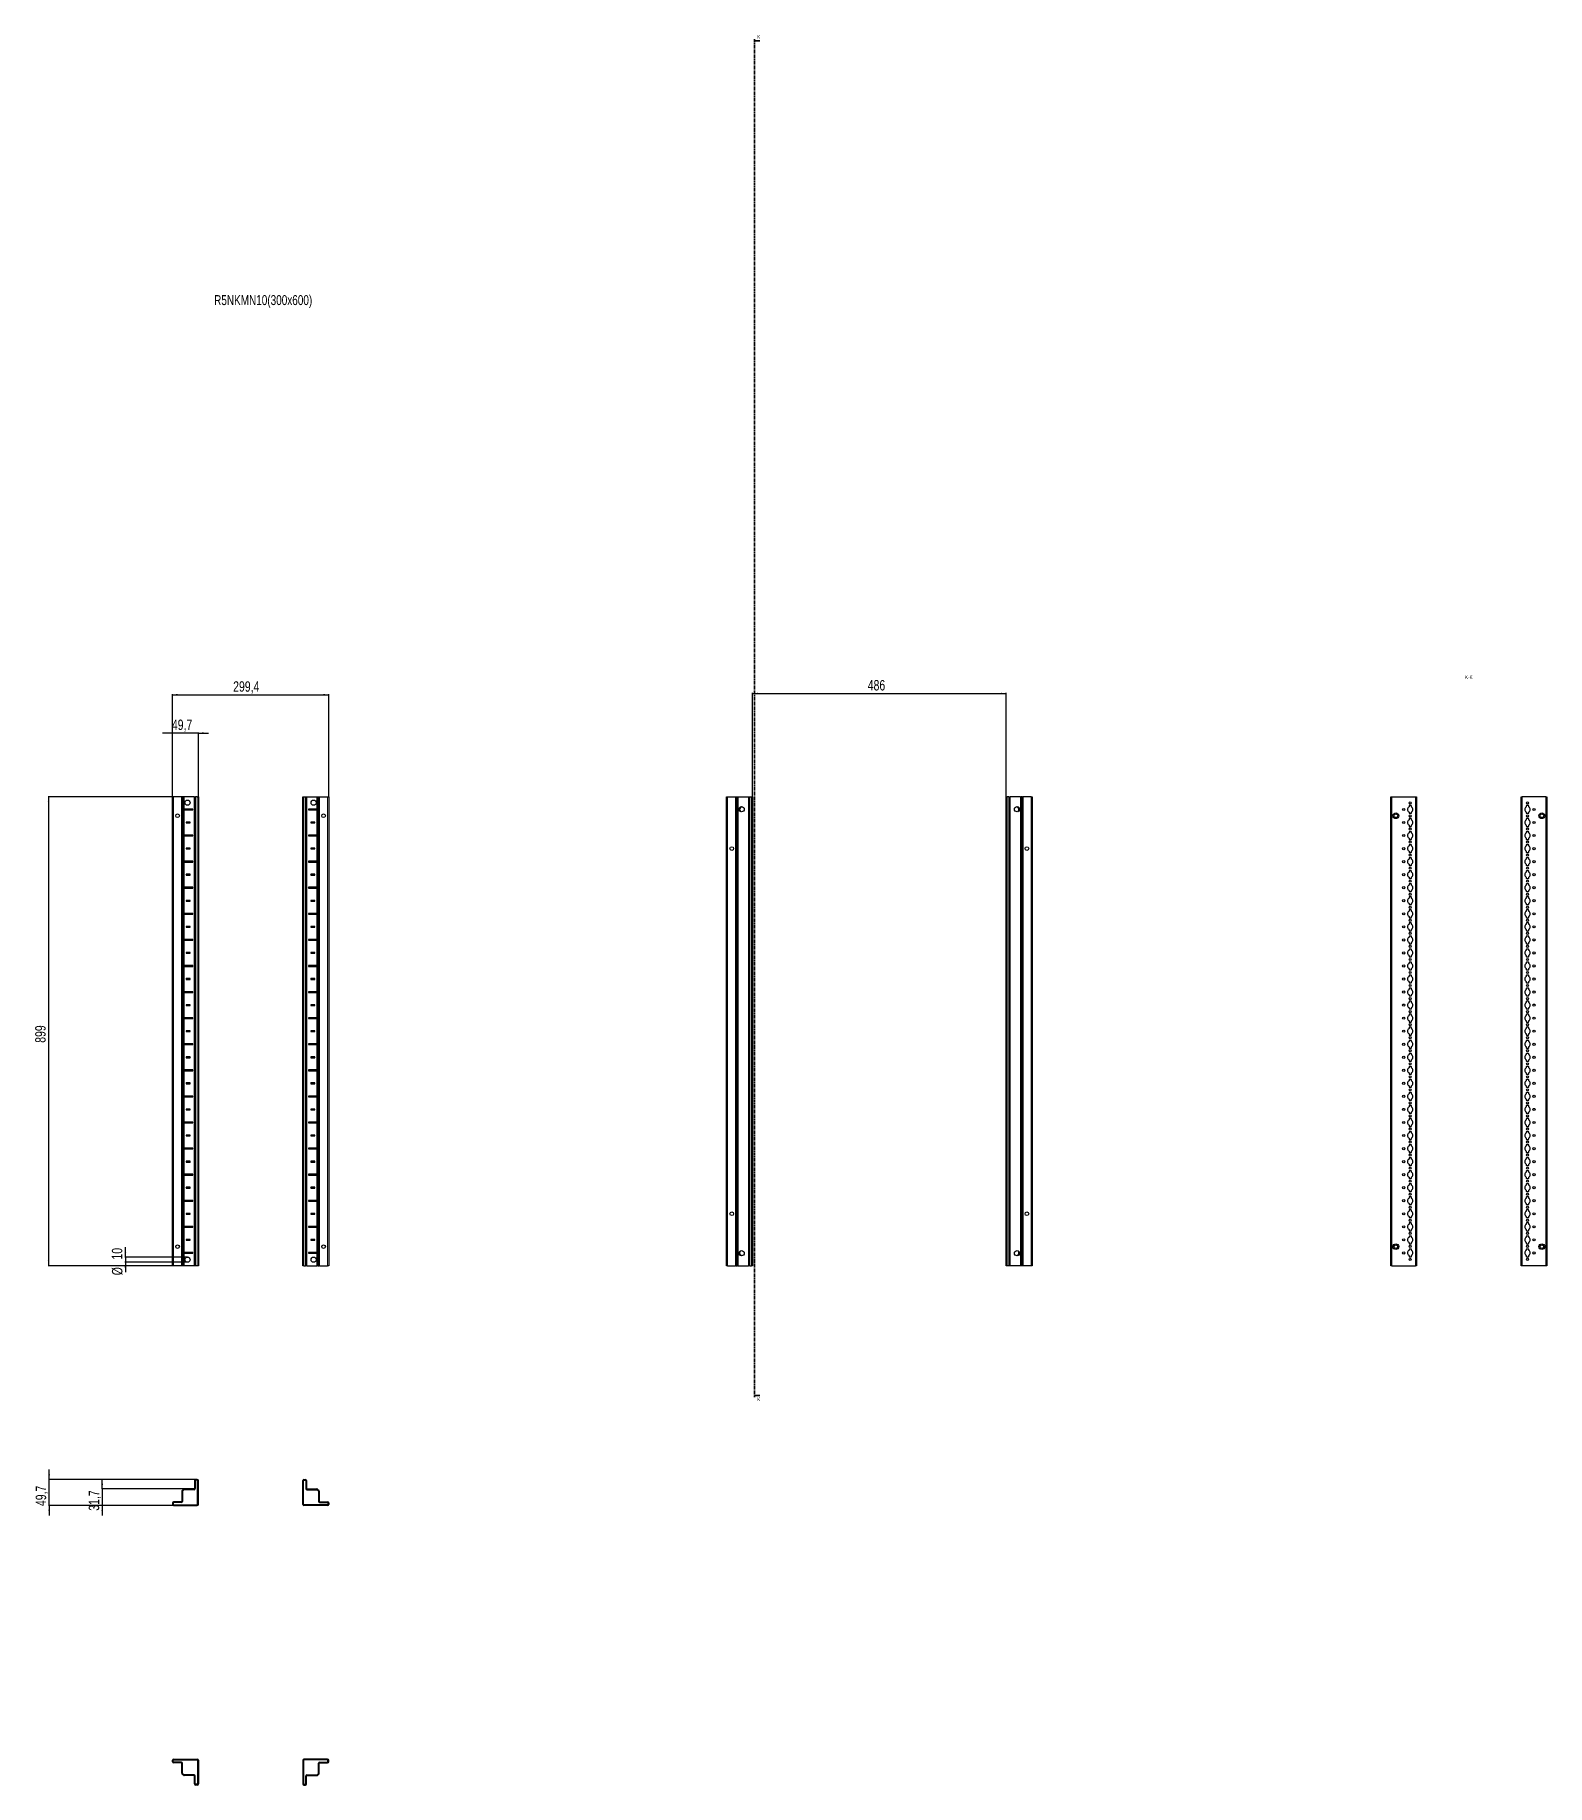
# Model space of a CAD drawing. Header units: millimetres. Extents: x -199 to 2698, y -1847 to 1507.
import ezdxf

# ---------------------------------------------------------------- set-up
doc = ezdxf.new("R2010")
doc.units = ezdxf.units.MM
doc.linetypes.add('CENTER', pattern=[10.16, 6.35, -1.27, 1.27, -1.27])
doc.layers.add('FORMAT', color=7, linetype='Continuous')
doc.styles.add('SLDTEXTSTYLE0', font='TXT', dxfattribs={"width": 0.75})
doc.dimstyles.new('SLDDIMSTYLE0', dxfattribs={"dimtxt": 20, "dimasz": 10, "dimexe": 0, "dimexo": 0.0625, "dimgap": 5, "dimtad": 2, "dimdec": 1, "dimrnd": 1e-09, "dimzin": 12, "dimdsep": 46, "dimtxsty": 'SLDTEXTSTYLE0', "dimsah": 1, "dimcen": 0.09, "dimadec": 0, "dimazin": 3, "dimtfac": 1, "dimtofl": 0, "dimtmove": 0, "dimatfit": 3, "dimfxl": 0, "dimfrac": 2, "dimtolj": 1, "dimtzin": 12, "dimarcsym": 0})
doc.dimstyles.new('SLDDIMSTYLE1', dxfattribs={"dimtxt": 20, "dimasz": 10, "dimexe": 0, "dimexo": 0.0625, "dimgap": 5, "dimtad": 2, "dimdec": 1, "dimrnd": 1e-09, "dimzin": 12, "dimdsep": 46, "dimtxsty": 'SLDTEXTSTYLE0', "dimsah": 1, "dimcen": 0.09, "dimadec": 0, "dimazin": 3, "dimtfac": 1, "dimtmove": 0, "dimatfit": 0, "dimfxl": 0, "dimfrac": 2, "dimtolj": 1, "dimtzin": 12, "dimarcsym": 0})

msp = doc.modelspace()

# ---------------------------------------------------------------- texts
at = {"color": 7, "linetype": 'Continuous', "char_height": 7, "attachment_point": 1, "style": 'SLDTEXTSTYLE0'}
for insert in [(1184.24, 1507.18), (1184.24, -1104.37)]:
    msp.add_mtext('K', dxfattribs=dict(at, insert=insert))
at = {"layer": 'FORMAT', "style": 'SLDTEXTSTYLE0'}
for s, insert, char_height, attachment_point in [('R5NKMN10(300x600)', (143.92, 1008.58), 19.05, 1), ('K-K', (2547.75, 279.8), 7, 2)]:
    msp.add_mtext(s, dxfattribs=dict(at, insert=insert, char_height=char_height, attachment_point=attachment_point))

# ---------------------------------------------------------------- blocks, each defined once
blk = doc.blocks.new('_D')
at = {"layer": 'FORMAT'}
for p, q in [((86.4, 47.2), (-174.2, 47.2)), ((-173.2, 47.2), (-173.2, -851.8)), ((86.4, -851.8), (-174.2, -851.8))]:
    blk.add_line(p, q, dxfattribs=at)
for points in [[(-173.2, 47.2), (-174.7, 37.2), (-171.6, 37.2)], [(-173.2, -851.8), (-171.6, -841.8), (-174.7, -841.8)]]:
    blk.add_solid(points, dxfattribs=at)
at = {"layer": 'FORMAT', "insert": (-198.9, -424.5), "char_height": 20, "attachment_point": 1, "rotation": 90, "style": 'SLDTEXTSTYLE0'}
blk.add_mtext('899', dxfattribs=at)
blk = doc.blocks.new('_D_1')
at = {"layer": 'FORMAT'}
for p, q in [((64, 47.2), (64, 243.6)), ((64, 242.6), (363.4, 242.6)), ((363.4, 47.2), (363.4, 243.6))]:
    blk.add_line(p, q, dxfattribs=at)
for points in [[(64, 242.6), (74, 241.1), (74, 244.2)], [(363.4, 242.6), (353.4, 244.2), (353.4, 241.1)]]:
    blk.add_solid(points, dxfattribs=at)
at = {"layer": 'FORMAT', "insert": (180.4, 268.4), "char_height": 20, "attachment_point": 1, "style": 'SLDTEXTSTYLE0'}
blk.add_mtext('299,4', dxfattribs=at)
blk = doc.blocks.new('_D_2')
at = {"layer": 'FORMAT'}
for p, q in [((64, 169.2), (44.7, 169.2)), ((64, 47.2), (64, 170.2)), ((113.7, 169.2), (64, 169.2)), ((113.7, 47.2), (113.7, 170.2)), ((113.7, 169.2), (132.9, 169.2))]:
    blk.add_line(p, q, dxfattribs=at)
for points in [[(64, 169.2), (54, 170.7), (54, 167.7)], [(113.7, 169.2), (123.7, 167.7), (123.7, 170.7)]]:
    blk.add_solid(points, dxfattribs=at)
at = {"layer": 'FORMAT', "insert": (63, 195), "char_height": 20, "attachment_point": 1, "style": 'SLDTEXTSTYLE0'}
blk.add_mtext('49,7', dxfattribs=at)
blk = doc.blocks.new('_D_3')
at = {"layer": 'FORMAT'}
for p, q in [((92.8, -835.3), (-27, -835.3)), ((-26, -835.3), (-26, -816.1)), ((-26, -835.3), (-26, -845.3)), ((92.8, -845.3), (-27, -845.3)), ((-26, -845.3), (-26, -864.5))]:
    blk.add_line(p, q, dxfattribs=at)
for points in [[(-26, -835.3), (-24.5, -825.3), (-27.6, -825.3)], [(-26, -845.3), (-27.6, -855.3), (-24.5, -855.3)]]:
    blk.add_solid(points, dxfattribs=at)
at = {"layer": 'FORMAT', "char_height": 20, "attachment_point": 1, "rotation": 90, "style": 'SLDTEXTSTYLE0'}
for s, insert in [('10', (-52.1, -840)), ('%%c', (-51.8, -870.2))]:
    blk.add_mtext(s, dxfattribs=dict(at, insert=insert))
blk = doc.blocks.new('_D_4')
at = {"layer": 'FORMAT'}
for p, q in [((1175.4, 47.2), (1175.4, 246)), ((1175.4, 245), (1661.4, 245)), ((1661.4, 47.2), (1661.4, 246))]:
    blk.add_line(p, q, dxfattribs=at)
for points in [[(1175.4, 245), (1185.4, 243.5), (1185.4, 246.5)], [(1661.4, 245), (1651.4, 246.5), (1651.4, 243.5)]]:
    blk.add_solid(points, dxfattribs=at)
at = {"layer": 'FORMAT', "insert": (1396.2, 270.8), "char_height": 20, "attachment_point": 1, "style": 'SLDTEXTSTYLE0'}
blk.add_mtext('486', dxfattribs=at)
blk = doc.blocks.new('_D_5')
at = {"layer": 'FORMAT'}
for p, q in [((108.5, -1261.8), (-173.2, -1261.8)), ((-172.2, -1261.8), (-172.2, -1242.5)), ((-172.2, -1311.5), (-172.2, -1261.8)), ((66, -1311.5), (-173.2, -1311.5)), ((-172.2, -1311.5), (-172.2, -1330.7))]:
    blk.add_line(p, q, dxfattribs=at)
for points in [[(-172.2, -1261.8), (-170.6, -1251.8), (-173.7, -1251.8)], [(-172.2, -1311.5), (-173.7, -1321.5), (-170.6, -1321.5)]]:
    blk.add_solid(points, dxfattribs=at)
at = {"layer": 'FORMAT', "insert": (-197.9, -1312.5), "char_height": 20, "attachment_point": 1, "rotation": 90, "style": 'SLDTEXTSTYLE0'}
blk.add_mtext('49,7', dxfattribs=at)
blk = doc.blocks.new('_D_6')
at = {"layer": 'FORMAT'}
for p, q in [((-70.5, -1279.8), (-70.5, -1260.5)), ((86.4, -1279.8), (-71.5, -1279.8)), ((-70.5, -1279.8), (-70.5, -1311.5)), ((66, -1311.5), (-71.5, -1311.5)), ((-70.5, -1311.5), (-70.5, -1330.7))]:
    blk.add_line(p, q, dxfattribs=at)
for points in [[(-70.5, -1279.8), (-69, -1269.8), (-72.1, -1269.8)], [(-70.5, -1311.5), (-72.1, -1321.5), (-69, -1321.5)]]:
    blk.add_solid(points, dxfattribs=at)
at = {"layer": 'FORMAT', "insert": (-96.3, -1321.5), "char_height": 20, "attachment_point": 1, "rotation": 90, "style": 'SLDTEXTSTYLE0'}
blk.add_mtext('31,7', dxfattribs=at)

# ---------------------------------------------------------------- dimensions: what is measured, and where the dimension line sits
at = {"layer": 'FORMAT'}
for base, p1, p2, angle, dimstyle, picture, middle in [((363.38, 242.62), (63.98, 47.21), (363.38, 47.21), 0, 'SLDDIMSTYLE0', '_D_1', (213.68, 242.62)), ((1661.37, 245), (1175.37, 47.21), (1661.37, 47.21), 0, 'SLDDIMSTYLE0', '_D_4', (1418.37, 245)), ((63.98, 169.21), (113.68, 47.21), (63.98, 47.21), 0, 'SLDDIMSTYLE1', '_D_2', (88.83, 169.21)), ((-173.15, -851.79), (86.42, 47.21), (86.42, -851.79), 90, 'SLDDIMSTYLE0', '_D', (-173.15, -402.29)), ((-172.17, -1261.77), (65.98, -1311.47), (108.48, -1261.77), 90, 'SLDDIMSTYLE1', '_D_5', (-172.17, -1286.62)), ((-70.54, -1311.47), (86.42, -1279.77), (65.98, -1311.47), 90, 'SLDDIMSTYLE1', '_D_6', (-70.54, -1295.62))]:
    dim = msp.add_linear_dim(base=base, p1=p1, p2=p2, angle=angle, dimstyle=dimstyle, dxfattribs=at)
    dim.commit()
    dim.dimension.update_dxf_attribs({"geometry": picture, "text_midpoint": middle, "dimtype": 160})
dim = msp.add_linear_dim(base=(-26.02, -845.29), p1=(92.83, -835.29), p2=(92.83, -845.29), angle=90, text='%%c<>', dimstyle='SLDDIMSTYLE1', dxfattribs=at)
dim.commit()
dim.dimension.update_dxf_attribs({"geometry": '_D_3', "text_midpoint": (-26.02, -840.29), "dimtype": 160})

# ---------------------------------------------------------------- linework, layer by layer
at = {"color": 7, "linetype": 'CENTER', "lineweight": 35}
msp.add_line((1179.1, 1499.09), (1179.1, -1103.67), dxfattribs=at)
at = {"color": 7, "linetype": 'Continuous', "lineweight": 35}
for p, q in [((1189.74, 1496.09), (1179.1, 1496.09)), ((1189.74, -1100.67), (1179.1, -1100.67))]:
    msp.add_line(p, q, dxfattribs=at)
at = {"color": 7, "linetype": 'Continuous', "lineweight": 25}
for p, q in [((63.98, -851.79), (63.98, 47.21)), ((63.98, 47.21), (65.98, 47.21)), ((81.33, 47.21), (65.98, 47.21)), ((81.33, 47.21), (81.98, 47.21)), ((81.98, -851.79), (81.98, 47.21)), ((81.98, 47.21), (82.56, 47.21)), ((83.77, 47.21), (82.56, 47.21)), ((83.77, -851.79), (83.77, 47.21)), ((83.8, 47.21), (83.77, 47.21)), ((83.8, -851.79), (83.8, 47.21)), ((85.01, 47.21), (83.8, 47.21)), ((85.01, 47.21), (86.42, 47.21)), ((105.83, 47.21), (86.42, 47.21)), ((105.83, 47.21), (106.48, 47.21)), ((106.48, -851.79), (106.48, 47.21)), ((106.48, 47.21), (108.48, 47.21)), ((111.68, 47.21), (108.48, 47.21)), ((111.68, 47.21), (113.68, 47.21)), ((113.68, 47.21), (113.68, -851.79)), ((313.68, -851.79), (313.68, 47.21)), ((313.68, 47.21), (315.68, 47.21)), ((315.68, 47.21), (318.88, 47.21)), ((318.88, 47.21), (320.88, 47.21)), ((320.88, 47.21), (320.88, -851.79)), ((320.88, 47.21), (321.53, 47.21)), ((321.53, 47.21), (340.93, 47.21)), ((340.93, 47.21), (342.34, 47.21)), ((342.34, 47.21), (343.55, 47.21)), ((343.55, 47.21), (343.55, -851.79)), ((343.55, 47.21), (343.58, 47.21)), ((343.58, 47.21), (343.58, -851.79)), ((343.58, 47.21), (344.79, 47.21)), ((344.79, 47.21), (345.38, 47.21)), ((345.38, 47.21), (345.38, -851.79)), ((345.38, 47.21), (346.03, 47.21)), ((346.03, 47.21), (361.38, 47.21)), ((361.38, 47.21), (363.38, 47.21)), ((363.38, 47.21), (363.38, -851.79)), ((1125.67, -851.79), (1125.67, 47.21)), ((1125.67, 47.21), (1127.67, 47.21)), ((1127.67, 47.21), (1143.02, 47.21)), ((1143.02, 47.21), (1143.67, 47.21)), ((1143.67, 23.46), (1143.67, 47.21)), ((1143.67, 47.21), (1144.25, 47.21)), ((1144.25, 47.21), (1145.46, 47.21)), ((1145.46, 47.21), (1145.46, -851.79)), ((1145.46, 47.21), (1145.49, 47.21)), ((1145.49, 47.21), (1145.49, -851.79)), ((1145.49, 47.21), (1146.7, 47.21)), ((1146.7, 47.21), (1148.11, 47.21)), ((1148.11, 47.21), (1167.52, 47.21)), ((1167.52, 47.21), (1168.17, 47.21)), ((1168.17, -851.79), (1168.17, 47.21)), ((1168.17, 47.21), (1170.17, 47.21)), ((1170.17, 47.21), (1173.37, 47.21)), ((1173.37, 47.21), (1175.37, 47.21)), ((1175.37, 47.21), (1175.37, -851.79)), ((1661.37, -851.79), (1661.37, 47.21)), ((1661.37, 47.21), (1663.37, 47.21)), ((1666.57, 47.21), (1663.37, 47.21)), ((1666.57, 47.21), (1668.57, 47.21)), ((1668.57, 47.21), (1668.57, -851.79)), ((1668.57, 47.21), (1669.22, 47.21)), ((1688.62, 47.21), (1669.22, 47.21)), ((1688.62, 47.21), (1690.03, 47.21)), ((1691.24, 47.21), (1690.03, 47.21)), ((1691.24, -851.79), (1691.24, 47.21)), ((1691.27, 47.21), (1691.24, 47.21)), ((1691.27, -851.79), (1691.27, 47.21)), ((1692.48, 47.21), (1691.27, 47.21)), ((1692.48, 47.21), (1693.07, 47.21)), ((1693.07, 47.21), (1693.07, 23.46)), ((1693.07, 47.21), (1693.72, 47.21)), ((1709.07, 47.21), (1693.72, 47.21)), ((1709.07, 47.21), (1711.07, 47.21)), ((1711.07, 47.21), (1711.07, -851.79)), ((2398.11, -851.79), (2398.11, 47.21)), ((2398.11, 47.21), (2400.11, 47.21)), ((2400.11, 47.21), (2445.81, 47.21)), ((2445.81, 47.21), (2447.81, 47.21)), ((2447.81, 47.21), (2447.81, -851.79)), ((2647.81, -851.79), (2647.81, 47.21)), ((2647.81, 47.21), (2649.81, 47.21)), ((2695.51, 47.21), (2649.81, 47.21)), ((2695.51, 47.21), (2697.51, 47.21)), ((2697.51, 47.21), (2697.51, -851.79)), ((85.93, 23.35), (85.93, 22.06)), ((86.58, 22.71), (85.93, 23.35)), ((86.58, 22.71), (85.93, 22.06)), ((102.83, 23.46), (86.42, 23.46)), ((86.42, 21.96), (102.83, 21.96)), ((102.08, 22.71), (86.58, 22.71)), ((102.08, 22.71), (102.83, 23.46)), ((102.08, 22.71), (102.83, 21.96)), ((102.83, 21.96), (102.83, 23.46)), ((325.28, 22.71), (324.53, 23.46)), ((340.93, 23.46), (324.53, 23.46)), ((324.53, 23.46), (324.53, 21.96)), ((325.28, 22.71), (324.53, 21.96)), ((324.53, 21.96), (340.93, 21.96)), ((325.28, 22.71), (340.78, 22.71)), ((340.78, 22.71), (341.42, 23.35)), ((340.78, 22.71), (341.42, 22.06)), ((341.42, 22.06), (341.42, 23.35)), ((1143.73, 23.35), (1143.67, 23.46)), ((1143.67, 23.46), (1143.67, 21.96)), ((1143.67, 21.96), (1143.73, 22.06)), ((1143.67, -26.54), (1143.67, 21.96)), ((1143.73, 22.06), (1143.73, 23.35)), ((1153.72, 27.73), (1153.72, 28.14)), ((1683.02, 28.14), (1683.02, 27.73)), ((1693.07, 23.46), (1693, 23.35)), ((1693, 23.35), (1693, 22.06)), ((1693, 22.06), (1693.07, 21.96)), ((1693.07, 21.96), (1693.07, 23.46)), ((1693.07, 21.96), (1693.07, -26.54)), ((2433.16, 29.61), (2433.16, 27.73)), ((2433.16, 17.68), (2433.16, 15.81)), ((2433.16, 4.61), (2433.16, 2.73)), ((2437.26, 30.11), (2433.66, 30.11)), ((2433.66, 15.31), (2437.26, 15.31)), ((2437.26, 5.11), (2433.66, 5.11)), ((2437.76, 27.73), (2437.76, 29.61)), ((2437.76, 15.81), (2437.76, 17.68)), ((2437.76, 2.73), (2437.76, 4.61)), ((2657.86, 29.61), (2657.86, 27.73)), ((2657.86, 17.68), (2657.86, 15.81)), ((2657.86, 4.61), (2657.86, 2.73)), ((2661.96, 30.11), (2658.36, 30.11)), ((2658.36, 15.31), (2661.96, 15.31)), ((2661.96, 5.11), (2658.36, 5.11)), ((2662.46, 27.73), (2662.46, 29.61)), ((2662.46, 15.81), (2662.46, 17.68)), ((2662.46, 2.73), (2662.46, 4.61)), ((85.93, -26.65), (85.93, -27.94)), ((86.58, -27.29), (85.93, -26.65)), ((86.58, -27.29), (85.93, -27.94)), ((102.83, -26.54), (86.42, -26.54)), ((86.42, -28.04), (102.83, -28.04)), ((102.08, -27.29), (86.58, -27.29)), ((98.33, -1.54), (90.33, -1.54)), ((90.33, -1.54), (90.33, -3.04)), ((91.08, -2.29), (90.33, -1.54)), ((91.08, -2.29), (90.33, -3.04)), ((90.33, -3.04), (98.33, -3.04)), ((97.58, -2.29), (91.08, -2.29)), ((97.58, -2.29), (98.33, -1.54)), ((97.58, -2.29), (98.33, -3.04)), ((98.33, -3.04), (98.33, -1.54)), ((102.08, -27.29), (102.83, -26.54)), ((102.08, -27.29), (102.83, -28.04)), ((102.83, -28.04), (102.83, -26.54)), ((325.28, -27.29), (324.53, -26.54)), ((340.93, -26.54), (324.53, -26.54)), ((324.53, -26.54), (324.53, -28.04)), ((325.28, -27.29), (324.53, -28.04)), ((324.53, -28.04), (340.93, -28.04)), ((325.28, -27.29), (340.78, -27.29)), ((337.03, -1.54), (329.03, -1.54)), ((329.03, -1.54), (329.03, -3.04)), ((329.78, -2.29), (329.03, -1.54)), ((329.78, -2.29), (329.03, -3.04)), ((329.03, -3.04), (337.03, -3.04)), ((329.78, -2.29), (336.28, -2.29)), ((336.28, -2.29), (337.03, -1.54)), ((336.28, -2.29), (337.03, -3.04)), ((337.03, -3.04), (337.03, -1.54)), ((340.78, -27.29), (341.42, -26.65)), ((340.78, -27.29), (341.42, -27.94)), ((341.42, -27.94), (341.42, -26.65)), ((1143.73, -26.65), (1143.67, -26.54)), ((1143.67, -26.54), (1143.67, -28.04)), ((1143.67, -28.04), (1143.73, -27.94)), ((1143.67, -76.54), (1143.67, -28.04)), ((1143.73, -27.94), (1143.73, -26.65)), ((1693.07, -26.54), (1693, -26.65)), ((1693, -26.65), (1693, -27.94)), ((1693, -27.94), (1693.07, -28.04)), ((1693.07, -28.04), (1693.07, -26.54)), ((1693.07, -28.04), (1693.07, -76.54)), ((2433.16, -7.32), (2433.16, -9.19)), ((2433.16, -20.39), (2433.16, -22.27)), ((2433.16, -32.32), (2433.16, -34.19)), ((2433.66, -9.69), (2437.26, -9.69)), ((2437.26, -19.89), (2433.66, -19.89)), ((2437.76, -9.19), (2437.76, -7.32)), ((2437.76, -22.27), (2437.76, -20.39)), ((2437.76, -34.19), (2437.76, -32.32)), ((2657.86, -7.32), (2657.86, -9.19)), ((2657.86, -20.39), (2657.86, -22.27)), ((2657.86, -32.32), (2657.86, -34.19)), ((2658.36, -9.69), (2661.96, -9.69)), ((2661.96, -19.89), (2658.36, -19.89)), ((2662.46, -9.19), (2662.46, -7.32)), ((2662.46, -22.27), (2662.46, -20.39)), ((2662.46, -34.19), (2662.46, -32.32)), ((98.33, -51.54), (90.33, -51.54)), ((90.33, -51.54), (90.33, -53.04)), ((91.08, -52.29), (90.33, -51.54)), ((91.08, -52.29), (90.33, -53.04)), ((90.33, -53.04), (98.33, -53.04)), ((97.58, -52.29), (91.08, -52.29)), ((97.58, -52.29), (98.33, -51.54)), ((97.58, -52.29), (98.33, -53.04)), ((98.33, -53.04), (98.33, -51.54)), ((329.78, -52.29), (329.03, -51.54)), ((337.03, -51.54), (329.03, -51.54)), ((329.03, -51.54), (329.03, -53.04)), ((329.78, -52.29), (329.03, -53.04)), ((329.03, -53.04), (337.03, -53.04)), ((329.78, -52.29), (336.28, -52.29)), ((336.28, -52.29), (337.03, -51.54)), ((336.28, -52.29), (337.03, -53.04)), ((337.03, -53.04), (337.03, -51.54)), ((2433.16, -45.39), (2433.16, -47.27)), ((2433.16, -57.32), (2433.16, -59.19)), ((2433.66, -34.69), (2437.26, -34.69)), ((2437.26, -44.89), (2433.66, -44.89)), ((2433.66, -59.69), (2437.26, -59.69)), ((2437.76, -47.27), (2437.76, -45.39)), ((2437.76, -59.19), (2437.76, -57.32)), ((2657.86, -45.39), (2657.86, -47.27)), ((2657.86, -57.32), (2657.86, -59.19)), ((2658.36, -34.69), (2661.96, -34.69)), ((2661.96, -44.89), (2658.36, -44.89)), ((2658.36, -59.69), (2661.96, -59.69)), ((2662.46, -47.27), (2662.46, -45.39)), ((2662.46, -59.19), (2662.46, -57.32)), ((85.93, -76.65), (85.93, -77.94)), ((86.58, -77.29), (85.93, -76.65)), ((86.58, -77.29), (85.93, -77.94)), ((102.83, -76.54), (86.42, -76.54)), ((86.42, -78.04), (102.83, -78.04)), ((102.08, -77.29), (86.58, -77.29)), ((102.08, -77.29), (102.83, -76.54)), ((102.08, -77.29), (102.83, -78.04)), ((102.83, -78.04), (102.83, -76.54)), ((325.28, -77.29), (324.53, -76.54)), ((340.93, -76.54), (324.53, -76.54)), ((324.53, -76.54), (324.53, -78.04)), ((325.28, -77.29), (324.53, -78.04)), ((324.53, -78.04), (340.93, -78.04)), ((325.28, -77.29), (340.78, -77.29)), ((340.78, -77.29), (341.42, -76.65)), ((340.78, -77.29), (341.42, -77.94)), ((341.42, -77.94), (341.42, -76.65)), ((1143.73, -76.65), (1143.67, -76.54)), ((1143.67, -76.54), (1143.67, -78.04)), ((1143.67, -78.04), (1143.73, -77.94)), ((1143.67, -126.54), (1143.67, -78.04)), ((1143.73, -77.94), (1143.73, -76.65)), ((1693.07, -76.54), (1693, -76.65)), ((1693, -76.65), (1693, -77.94)), ((1693, -77.94), (1693.07, -78.04)), ((1693.07, -78.04), (1693.07, -76.54)), ((1693.07, -78.04), (1693.07, -126.54)), ((2433.16, -70.39), (2433.16, -72.27)), ((2433.16, -82.32), (2433.16, -84.19)), ((2433.16, -95.39), (2433.16, -97.27)), ((2437.26, -69.89), (2433.66, -69.89)), ((2433.66, -84.69), (2437.26, -84.69)), ((2437.26, -94.89), (2433.66, -94.89)), ((2437.76, -72.27), (2437.76, -70.39)), ((2437.76, -84.19), (2437.76, -82.32)), ((2437.76, -97.27), (2437.76, -95.39)), ((2657.86, -70.39), (2657.86, -72.27)), ((2657.86, -82.32), (2657.86, -84.19)), ((2657.86, -95.39), (2657.86, -97.27)), ((2661.96, -69.89), (2658.36, -69.89)), ((2658.36, -84.69), (2661.96, -84.69)), ((2661.96, -94.89), (2658.36, -94.89)), ((2662.46, -72.27), (2662.46, -70.39)), ((2662.46, -84.19), (2662.46, -82.32)), ((2662.46, -97.27), (2662.46, -95.39)), ((85.93, -126.65), (85.93, -127.94)), ((86.58, -127.29), (85.93, -126.65)), ((86.58, -127.29), (85.93, -127.94)), ((102.83, -126.54), (86.42, -126.54)), ((86.42, -128.04), (102.83, -128.04)), ((102.08, -127.29), (86.58, -127.29)), ((98.33, -101.54), (90.33, -101.54)), ((90.33, -101.54), (90.33, -103.04)), ((91.08, -102.29), (90.33, -101.54)), ((91.08, -102.29), (90.33, -103.04)), ((90.33, -103.04), (98.33, -103.04)), ((97.58, -102.29), (91.08, -102.29)), ((97.58, -102.29), (98.33, -101.54)), ((97.58, -102.29), (98.33, -103.04)), ((98.33, -103.04), (98.33, -101.54)), ((102.08, -127.29), (102.83, -126.54)), ((102.08, -127.29), (102.83, -128.04)), ((102.83, -128.04), (102.83, -126.54)), ((325.28, -127.29), (324.53, -126.54)), ((340.93, -126.54), (324.53, -126.54)), ((324.53, -126.54), (324.53, -128.04)), ((325.28, -127.29), (324.53, -128.04)), ((324.53, -128.04), (340.93, -128.04)), ((325.28, -127.29), (340.78, -127.29)), ((329.78, -102.29), (329.03, -101.54)), ((337.03, -101.54), (329.03, -101.54)), ((329.03, -101.54), (329.03, -103.04)), ((329.78, -102.29), (329.03, -103.04)), ((329.03, -103.04), (337.03, -103.04)), ((329.78, -102.29), (336.28, -102.29)), ((336.28, -102.29), (337.03, -101.54)), ((336.28, -102.29), (337.03, -103.04)), ((337.03, -103.04), (337.03, -101.54)), ((340.78, -127.29), (341.42, -126.65)), ((340.78, -127.29), (341.42, -127.94)), ((341.42, -127.94), (341.42, -126.65)), ((1143.73, -126.65), (1143.67, -126.54)), ((1143.67, -126.54), (1143.67, -128.04)), ((1143.67, -128.04), (1143.73, -127.94)), ((1143.67, -176.54), (1143.67, -128.04)), ((1143.73, -127.94), (1143.73, -126.65)), ((1693.07, -126.54), (1693, -126.65)), ((1693, -126.65), (1693, -127.94)), ((1693, -127.94), (1693.07, -128.04)), ((1693.07, -128.04), (1693.07, -126.54)), ((1693.07, -128.04), (1693.07, -176.54)), ((2433.16, -107.32), (2433.16, -109.19)), ((2433.16, -120.39), (2433.16, -122.27)), ((2433.16, -132.32), (2433.16, -134.19)), ((2433.66, -109.69), (2437.26, -109.69)), ((2437.26, -119.89), (2433.66, -119.89)), ((2437.76, -109.19), (2437.76, -107.32)), ((2437.76, -122.27), (2437.76, -120.39)), ((2437.76, -134.19), (2437.76, -132.32)), ((2657.86, -107.32), (2657.86, -109.19)), ((2657.86, -120.39), (2657.86, -122.27)), ((2657.86, -132.32), (2657.86, -134.19)), ((2658.36, -109.69), (2661.96, -109.69)), ((2661.96, -119.89), (2658.36, -119.89)), ((2662.46, -109.19), (2662.46, -107.32)), ((2662.46, -122.27), (2662.46, -120.39)), ((2662.46, -134.19), (2662.46, -132.32)), ((98.33, -151.54), (90.33, -151.54)), ((90.33, -151.54), (90.33, -153.04)), ((91.08, -152.29), (90.33, -151.54)), ((91.08, -152.29), (90.33, -153.04)), ((90.33, -153.04), (98.33, -153.04)), ((97.58, -152.29), (91.08, -152.29)), ((97.58, -152.29), (98.33, -151.54)), ((97.58, -152.29), (98.33, -153.04)), ((98.33, -153.04), (98.33, -151.54)), ((329.78, -152.29), (329.03, -151.54)), ((329.03, -151.54), (329.03, -153.04)), ((337.03, -151.54), (329.03, -151.54)), ((329.78, -152.29), (329.03, -153.04)), ((329.03, -153.04), (337.03, -153.04)), ((329.78, -152.29), (336.28, -152.29)), ((336.28, -152.29), (337.03, -151.54)), ((336.28, -152.29), (337.03, -153.04)), ((337.03, -153.04), (337.03, -151.54)), ((2433.16, -145.39), (2433.16, -147.27)), ((2433.16, -157.32), (2433.16, -159.19)), ((2433.66, -134.69), (2437.26, -134.69)), ((2437.26, -144.89), (2433.66, -144.89)), ((2433.66, -159.69), (2437.26, -159.69)), ((2437.76, -147.27), (2437.76, -145.39)), ((2437.76, -159.19), (2437.76, -157.32)), ((2657.86, -145.39), (2657.86, -147.27)), ((2657.86, -157.32), (2657.86, -159.19)), ((2658.36, -134.69), (2661.96, -134.69)), ((2661.96, -144.89), (2658.36, -144.89)), ((2658.36, -159.69), (2661.96, -159.69)), ((2662.46, -147.27), (2662.46, -145.39)), ((2662.46, -159.19), (2662.46, -157.32)), ((85.93, -176.65), (85.93, -177.94)), ((86.58, -177.29), (85.93, -176.65)), ((86.58, -177.29), (85.93, -177.94)), ((102.83, -176.54), (86.42, -176.54)), ((86.42, -178.04), (102.83, -178.04)), ((102.08, -177.29), (86.58, -177.29)), ((102.08, -177.29), (102.83, -176.54)), ((102.08, -177.29), (102.83, -178.04)), ((102.83, -178.04), (102.83, -176.54)), ((325.28, -177.29), (324.53, -176.54)), ((340.93, -176.54), (324.53, -176.54)), ((324.53, -176.54), (324.53, -178.04)), ((325.28, -177.29), (324.53, -178.04)), ((324.53, -178.04), (340.93, -178.04)), ((325.28, -177.29), (340.78, -177.29)), ((340.78, -177.29), (341.42, -176.65)), ((340.78, -177.29), (341.42, -177.94)), ((341.42, -177.94), (341.42, -176.65)), ((1143.73, -176.65), (1143.67, -176.54)), ((1143.67, -176.54), (1143.67, -178.04)), ((1143.67, -178.04), (1143.73, -177.94)), ((1143.67, -226.54), (1143.67, -178.04)), ((1143.73, -177.94), (1143.73, -176.65)), ((1693.07, -176.54), (1693, -176.65)), ((1693, -176.65), (1693, -177.94)), ((1693, -177.94), (1693.07, -178.04)), ((1693.07, -178.04), (1693.07, -176.54)), ((1693.07, -178.04), (1693.07, -226.54)), ((2433.16, -170.39), (2433.16, -172.27)), ((2433.16, -182.32), (2433.16, -184.19)), ((2433.16, -195.39), (2433.16, -197.27)), ((2437.26, -169.89), (2433.66, -169.89)), ((2433.66, -184.69), (2437.26, -184.69)), ((2437.26, -194.89), (2433.66, -194.89)), ((2437.76, -172.27), (2437.76, -170.39)), ((2437.76, -184.19), (2437.76, -182.32)), ((2437.76, -197.27), (2437.76, -195.39)), ((2657.86, -170.39), (2657.86, -172.27)), ((2657.86, -182.32), (2657.86, -184.19)), ((2657.86, -195.39), (2657.86, -197.27)), ((2661.96, -169.89), (2658.36, -169.89)), ((2658.36, -184.69), (2661.96, -184.69)), ((2661.96, -194.89), (2658.36, -194.89)), ((2662.46, -172.27), (2662.46, -170.39)), ((2662.46, -184.19), (2662.46, -182.32)), ((2662.46, -197.27), (2662.46, -195.39)), ((85.93, -226.65), (85.93, -227.94)), ((86.58, -227.29), (85.93, -226.65)), ((86.58, -227.29), (85.93, -227.94)), ((102.83, -226.54), (86.42, -226.54)), ((86.42, -228.04), (102.83, -228.04)), ((102.08, -227.29), (86.58, -227.29)), ((98.33, -201.54), (90.33, -201.54)), ((90.33, -201.54), (90.33, -203.04)), ((91.08, -202.29), (90.33, -201.54)), ((91.08, -202.29), (90.33, -203.04)), ((90.33, -203.04), (98.33, -203.04)), ((97.58, -202.29), (91.08, -202.29)), ((97.58, -202.29), (98.33, -201.54)), ((97.58, -202.29), (98.33, -203.04)), ((98.33, -203.04), (98.33, -201.54)), ((102.08, -227.29), (102.83, -226.54)), ((102.08, -227.29), (102.83, -228.04)), ((102.83, -228.04), (102.83, -226.54)), ((325.28, -227.29), (324.53, -226.54)), ((324.53, -226.54), (324.53, -228.04)), ((340.93, -226.54), (324.53, -226.54)), ((325.28, -227.29), (324.53, -228.04)), ((324.53, -228.04), (340.93, -228.04)), ((325.28, -227.29), (340.78, -227.29)), ((329.78, -202.29), (329.03, -201.54)), ((329.03, -201.54), (329.03, -203.04)), ((337.03, -201.54), (329.03, -201.54)), ((329.78, -202.29), (329.03, -203.04)), ((329.03, -203.04), (337.03, -203.04)), ((329.78, -202.29), (336.28, -202.29)), ((336.28, -202.29), (337.03, -201.54)), ((336.28, -202.29), (337.03, -203.04)), ((337.03, -203.04), (337.03, -201.54)), ((340.78, -227.29), (341.42, -226.65)), ((340.78, -227.29), (341.42, -227.94)), ((341.42, -227.94), (341.42, -226.65)), ((1143.73, -226.65), (1143.67, -226.54)), ((1143.67, -226.54), (1143.67, -228.04)), ((1143.67, -228.04), (1143.73, -227.94)), ((1143.67, -276.54), (1143.67, -228.04)), ((1143.73, -227.94), (1143.73, -226.65)), ((1693.07, -226.54), (1693, -226.65)), ((1693, -226.65), (1693, -227.94)), ((1693, -227.94), (1693.07, -228.04)), ((1693.07, -228.04), (1693.07, -226.54)), ((1693.07, -228.04), (1693.07, -276.54)), ((2433.16, -207.32), (2433.16, -209.19)), ((2433.16, -220.39), (2433.16, -222.27)), ((2433.16, -232.32), (2433.16, -234.19)), ((2433.66, -209.69), (2437.26, -209.69)), ((2437.26, -219.89), (2433.66, -219.89)), ((2433.66, -234.69), (2437.26, -234.69)), ((2437.76, -209.19), (2437.76, -207.32)), ((2437.76, -222.27), (2437.76, -220.39)), ((2437.76, -234.19), (2437.76, -232.32)), ((2657.86, -207.32), (2657.86, -209.19)), ((2657.86, -220.39), (2657.86, -222.27)), ((2657.86, -232.32), (2657.86, -234.19)), ((2658.36, -209.69), (2661.96, -209.69)), ((2661.96, -219.89), (2658.36, -219.89)), ((2658.36, -234.69), (2661.96, -234.69)), ((2662.46, -209.19), (2662.46, -207.32)), ((2662.46, -222.27), (2662.46, -220.39)), ((2662.46, -234.19), (2662.46, -232.32)), ((98.33, -251.54), (90.33, -251.54)), ((90.33, -251.54), (90.33, -253.04)), ((91.08, -252.29), (90.33, -251.54)), ((91.08, -252.29), (90.33, -253.04)), ((90.33, -253.04), (98.33, -253.04)), ((97.58, -252.29), (91.08, -252.29)), ((97.58, -252.29), (98.33, -251.54)), ((97.58, -252.29), (98.33, -253.04)), ((98.33, -253.04), (98.33, -251.54)), ((337.03, -251.54), (329.03, -251.54)), ((329.03, -251.54), (329.03, -253.04)), ((329.78, -252.29), (329.03, -251.54)), ((329.78, -252.29), (329.03, -253.04)), ((329.03, -253.04), (337.03, -253.04)), ((329.78, -252.29), (336.28, -252.29)), ((336.28, -252.29), (337.03, -251.54)), ((336.28, -252.29), (337.03, -253.04)), ((337.03, -253.04), (337.03, -251.54)), ((2433.16, -245.39), (2433.16, -247.27)), ((2433.16, -257.32), (2433.16, -259.19)), ((2437.26, -244.89), (2433.66, -244.89)), ((2433.66, -259.69), (2437.26, -259.69)), ((2437.76, -247.27), (2437.76, -245.39)), ((2437.76, -259.19), (2437.76, -257.32)), ((2657.86, -245.39), (2657.86, -247.27)), ((2657.86, -257.32), (2657.86, -259.19)), ((2661.96, -244.89), (2658.36, -244.89)), ((2658.36, -259.69), (2661.96, -259.69)), ((2662.46, -247.27), (2662.46, -245.39)), ((2662.46, -259.19), (2662.46, -257.32)), ((85.93, -276.65), (85.93, -277.94)), ((86.58, -277.29), (85.93, -276.65)), ((86.58, -277.29), (85.93, -277.94)), ((102.83, -276.54), (86.42, -276.54)), ((86.42, -278.04), (102.83, -278.04)), ((102.08, -277.29), (86.58, -277.29)), ((98.33, -301.54), (90.33, -301.54)), ((90.33, -301.54), (90.33, -303.04)), ((91.08, -302.29), (90.33, -301.54)), ((97.58, -302.29), (98.33, -301.54)), ((98.33, -303.04), (98.33, -301.54)), ((102.08, -277.29), (102.83, -276.54)), ((102.08, -277.29), (102.83, -278.04)), ((102.83, -278.04), (102.83, -276.54)), ((340.93, -276.54), (324.53, -276.54)), ((324.53, -276.54), (324.53, -278.04)), ((325.28, -277.29), (324.53, -276.54)), ((325.28, -277.29), (324.53, -278.04)), ((324.53, -278.04), (340.93, -278.04)), ((325.28, -277.29), (340.78, -277.29)), ((337.03, -301.54), (329.03, -301.54)), ((329.03, -301.54), (329.03, -303.04)), ((329.78, -302.29), (329.03, -301.54)), ((336.28, -302.29), (337.03, -301.54)), ((337.03, -303.04), (337.03, -301.54)), ((340.78, -277.29), (341.42, -276.65)), ((340.78, -277.29), (341.42, -277.94)), ((341.42, -277.94), (341.42, -276.65)), ((1143.73, -276.65), (1143.67, -276.54)), ((1143.67, -276.54), (1143.67, -278.04)), ((1143.67, -278.04), (1143.73, -277.94)), ((1143.67, -326.54), (1143.67, -278.04)), ((1143.73, -277.94), (1143.73, -276.65)), ((1693.07, -276.54), (1693, -276.65)), ((1693, -276.65), (1693, -277.94)), ((1693, -277.94), (1693.07, -278.04)), ((1693.07, -278.04), (1693.07, -276.54)), ((1693.07, -278.04), (1693.07, -326.54)), ((2433.16, -270.39), (2433.16, -272.27)), ((2433.16, -282.32), (2433.16, -284.19)), ((2433.16, -295.39), (2433.16, -297.27)), ((2437.26, -269.89), (2433.66, -269.89)), ((2433.66, -284.69), (2437.26, -284.69)), ((2437.26, -294.89), (2433.66, -294.89)), ((2437.76, -272.27), (2437.76, -270.39)), ((2437.76, -284.19), (2437.76, -282.32)), ((2437.76, -297.27), (2437.76, -295.39)), ((2657.86, -270.39), (2657.86, -272.27)), ((2657.86, -282.32), (2657.86, -284.19)), ((2657.86, -295.39), (2657.86, -297.27)), ((2661.96, -269.89), (2658.36, -269.89)), ((2658.36, -284.69), (2661.96, -284.69)), ((2661.96, -294.89), (2658.36, -294.89)), ((2662.46, -272.27), (2662.46, -270.39)), ((2662.46, -284.19), (2662.46, -282.32)), ((2662.46, -297.27), (2662.46, -295.39)), ((85.93, -326.65), (85.93, -327.94)), ((86.58, -327.29), (85.93, -326.65)), ((86.58, -327.29), (85.93, -327.94)), ((102.83, -326.54), (86.42, -326.54)), ((86.42, -328.04), (102.83, -328.04)), ((102.08, -327.29), (86.58, -327.29)), ((91.08, -302.29), (90.33, -303.04)), ((90.33, -303.04), (98.33, -303.04)), ((97.58, -302.29), (91.08, -302.29)), ((97.58, -302.29), (98.33, -303.04)), ((102.08, -327.29), (102.83, -326.54)), ((102.08, -327.29), (102.83, -328.04)), ((102.83, -328.04), (102.83, -326.54)), ((340.93, -326.54), (324.53, -326.54)), ((324.53, -326.54), (324.53, -328.04)), ((325.28, -327.29), (324.53, -326.54)), ((325.28, -327.29), (324.53, -328.04)), ((324.53, -328.04), (340.93, -328.04)), ((325.28, -327.29), (340.78, -327.29)), ((329.78, -302.29), (329.03, -303.04)), ((329.03, -303.04), (337.03, -303.04)), ((329.78, -302.29), (336.28, -302.29)), ((336.28, -302.29), (337.03, -303.04)), ((340.78, -327.29), (341.42, -326.65)), ((340.78, -327.29), (341.42, -327.94)), ((341.42, -327.94), (341.42, -326.65)), ((1143.73, -326.65), (1143.67, -326.54)), ((1143.67, -326.54), (1143.67, -328.04)), ((1143.67, -328.04), (1143.73, -327.94)), ((1143.67, -376.54), (1143.67, -328.04)), ((1143.73, -327.94), (1143.73, -326.65)), ((1693.07, -326.54), (1693, -326.65)), ((1693, -326.65), (1693, -327.94)), ((1693, -327.94), (1693.07, -328.04)), ((1693.07, -328.04), (1693.07, -326.54)), ((1693.07, -328.04), (1693.07, -376.54)), ((2433.16, -307.32), (2433.16, -309.19)), ((2433.16, -320.39), (2433.16, -322.27)), ((2433.16, -332.32), (2433.16, -334.19)), ((2433.66, -309.69), (2437.26, -309.69)), ((2437.26, -319.89), (2433.66, -319.89)), ((2433.66, -334.69), (2437.26, -334.69)), ((2437.76, -309.19), (2437.76, -307.32)), ((2437.76, -322.27), (2437.76, -320.39)), ((2437.76, -334.19), (2437.76, -332.32)), ((2657.86, -307.32), (2657.86, -309.19)), ((2657.86, -320.39), (2657.86, -322.27)), ((2657.86, -332.32), (2657.86, -334.19)), ((2658.36, -309.69), (2661.96, -309.69)), ((2661.96, -319.89), (2658.36, -319.89)), ((2658.36, -334.69), (2661.96, -334.69)), ((2662.46, -309.19), (2662.46, -307.32)), ((2662.46, -322.27), (2662.46, -320.39)), ((2662.46, -334.19), (2662.46, -332.32)), ((98.33, -351.54), (90.33, -351.54)), ((90.33, -351.54), (90.33, -353.04)), ((91.08, -352.29), (90.33, -351.54)), ((91.08, -352.29), (90.33, -353.04)), ((90.33, -353.04), (98.33, -353.04)), ((97.58, -352.29), (91.08, -352.29)), ((97.58, -352.29), (98.33, -351.54)), ((97.58, -352.29), (98.33, -353.04)), ((98.33, -353.04), (98.33, -351.54)), ((337.03, -351.54), (329.03, -351.54)), ((329.03, -351.54), (329.03, -353.04)), ((329.78, -352.29), (329.03, -351.54)), ((329.78, -352.29), (329.03, -353.04)), ((329.03, -353.04), (337.03, -353.04)), ((329.78, -352.29), (336.28, -352.29)), ((336.28, -352.29), (337.03, -351.54)), ((336.28, -352.29), (337.03, -353.04)), ((337.03, -353.04), (337.03, -351.54)), ((2433.16, -345.39), (2433.16, -347.27)), ((2433.16, -357.32), (2433.16, -359.19)), ((2437.26, -344.89), (2433.66, -344.89)), ((2433.66, -359.69), (2437.26, -359.69)), ((2437.76, -347.27), (2437.76, -345.39)), ((2437.76, -359.19), (2437.76, -357.32)), ((2657.86, -345.39), (2657.86, -347.27)), ((2657.86, -357.32), (2657.86, -359.19)), ((2661.96, -344.89), (2658.36, -344.89)), ((2658.36, -359.69), (2661.96, -359.69)), ((2662.46, -347.27), (2662.46, -345.39)), ((2662.46, -359.19), (2662.46, -357.32)), ((85.93, -376.65), (85.93, -377.94)), ((86.58, -377.29), (85.93, -376.65)), ((86.58, -377.29), (85.93, -377.94)), ((102.83, -376.54), (86.42, -376.54)), ((86.42, -378.04), (102.83, -378.04)), ((102.08, -377.29), (86.58, -377.29)), ((98.33, -401.54), (90.33, -401.54)), ((90.33, -401.54), (90.33, -403.04)), ((91.08, -402.29), (90.33, -401.54)), ((91.08, -402.29), (90.33, -403.04)), ((97.58, -402.29), (91.08, -402.29)), ((97.58, -402.29), (98.33, -401.54)), ((97.58, -402.29), (98.33, -403.04)), ((98.33, -403.04), (98.33, -401.54)), ((102.08, -377.29), (102.83, -376.54)), ((102.08, -377.29), (102.83, -378.04)), ((102.83, -378.04), (102.83, -376.54)), ((340.93, -376.54), (324.53, -376.54)), ((324.53, -376.54), (324.53, -378.04)), ((325.28, -377.29), (324.53, -376.54)), ((325.28, -377.29), (324.53, -378.04)), ((324.53, -378.04), (340.93, -378.04)), ((325.28, -377.29), (340.78, -377.29)), ((337.03, -401.54), (329.03, -401.54)), ((329.03, -401.54), (329.03, -403.04)), ((329.78, -402.29), (329.03, -401.54)), ((329.78, -402.29), (329.03, -403.04)), ((329.78, -402.29), (336.28, -402.29)), ((336.28, -402.29), (337.03, -401.54)), ((336.28, -402.29), (337.03, -403.04)), ((337.03, -403.04), (337.03, -401.54)), ((340.78, -377.29), (341.42, -376.65)), ((340.78, -377.29), (341.42, -377.94)), ((341.42, -377.94), (341.42, -376.65)), ((1143.73, -376.65), (1143.67, -376.54)), ((1143.67, -376.54), (1143.67, -378.04)), ((1143.67, -378.04), (1143.73, -377.94)), ((1143.67, -426.54), (1143.67, -378.04)), ((1143.73, -377.94), (1143.73, -376.65)), ((1693.07, -376.54), (1693, -376.65)), ((1693, -376.65), (1693, -377.94)), ((1693, -377.94), (1693.07, -378.04)), ((1693.07, -378.04), (1693.07, -376.54)), ((1693.07, -378.04), (1693.07, -426.54)), ((2433.16, -370.39), (2433.16, -372.27)), ((2433.16, -382.32), (2433.16, -384.19)), ((2433.16, -395.39), (2433.16, -397.27)), ((2437.26, -369.89), (2433.66, -369.89)), ((2433.66, -384.69), (2437.26, -384.69)), ((2437.26, -394.89), (2433.66, -394.89)), ((2437.76, -372.27), (2437.76, -370.39)), ((2437.76, -384.19), (2437.76, -382.32)), ((2437.76, -397.27), (2437.76, -395.39)), ((2657.86, -370.39), (2657.86, -372.27)), ((2657.86, -382.32), (2657.86, -384.19)), ((2657.86, -395.39), (2657.86, -397.27)), ((2661.96, -369.89), (2658.36, -369.89)), ((2658.36, -384.69), (2661.96, -384.69)), ((2661.96, -394.89), (2658.36, -394.89)), ((2662.46, -372.27), (2662.46, -370.39)), ((2662.46, -384.19), (2662.46, -382.32)), ((2662.46, -397.27), (2662.46, -395.39)), ((85.93, -426.65), (85.93, -427.94)), ((86.58, -427.29), (85.93, -426.65)), ((86.58, -427.29), (85.93, -427.94)), ((102.83, -426.54), (86.42, -426.54)), ((86.42, -428.04), (102.83, -428.04)), ((102.08, -427.29), (86.58, -427.29)), ((90.33, -403.04), (98.33, -403.04)), ((102.08, -427.29), (102.83, -426.54)), ((102.08, -427.29), (102.83, -428.04)), ((102.83, -428.04), (102.83, -426.54)), ((340.93, -426.54), (324.53, -426.54)), ((324.53, -426.54), (324.53, -428.04)), ((325.28, -427.29), (324.53, -426.54)), ((325.28, -427.29), (324.53, -428.04)), ((324.53, -428.04), (340.93, -428.04)), ((325.28, -427.29), (340.78, -427.29)), ((329.03, -403.04), (337.03, -403.04)), ((340.78, -427.29), (341.42, -426.65)), ((340.78, -427.29), (341.42, -427.94)), ((341.42, -427.94), (341.42, -426.65)), ((1143.73, -426.65), (1143.67, -426.54)), ((1143.67, -426.54), (1143.67, -428.04)), ((1143.67, -428.04), (1143.73, -427.94)), ((1143.67, -476.54), (1143.67, -428.04)), ((1143.73, -427.94), (1143.73, -426.65)), ((1693.07, -426.54), (1693, -426.65)), ((1693, -426.65), (1693, -427.94)), ((1693, -427.94), (1693.07, -428.04)), ((1693.07, -428.04), (1693.07, -426.54)), ((1693.07, -428.04), (1693.07, -476.54)), ((2433.16, -407.32), (2433.16, -409.19)), ((2433.16, -420.39), (2433.16, -422.27)), ((2433.16, -432.32), (2433.16, -434.19)), ((2433.66, -409.69), (2437.26, -409.69)), ((2437.26, -419.89), (2433.66, -419.89)), ((2433.66, -434.69), (2437.26, -434.69)), ((2437.76, -409.19), (2437.76, -407.32)), ((2437.76, -422.27), (2437.76, -420.39)), ((2437.76, -434.19), (2437.76, -432.32)), ((2657.86, -407.32), (2657.86, -409.19)), ((2657.86, -420.39), (2657.86, -422.27)), ((2657.86, -432.32), (2657.86, -434.19)), ((2658.36, -409.69), (2661.96, -409.69)), ((2661.96, -419.89), (2658.36, -419.89)), ((2658.36, -434.69), (2661.96, -434.69)), ((2662.46, -409.19), (2662.46, -407.32)), ((2662.46, -422.27), (2662.46, -420.39)), ((2662.46, -434.19), (2662.46, -432.32)), ((98.33, -451.54), (90.33, -451.54)), ((90.33, -451.54), (90.33, -453.04)), ((91.08, -452.29), (90.33, -451.54)), ((91.08, -452.29), (90.33, -453.04)), ((90.33, -453.04), (98.33, -453.04)), ((97.58, -452.29), (91.08, -452.29)), ((97.58, -452.29), (98.33, -451.54)), ((97.58, -452.29), (98.33, -453.04)), ((98.33, -453.04), (98.33, -451.54)), ((337.03, -451.54), (329.03, -451.54)), ((329.03, -451.54), (329.03, -453.04)), ((329.78, -452.29), (329.03, -451.54)), ((329.78, -452.29), (329.03, -453.04)), ((329.03, -453.04), (337.03, -453.04)), ((329.78, -452.29), (336.28, -452.29)), ((336.28, -452.29), (337.03, -451.54)), ((336.28, -452.29), (337.03, -453.04)), ((337.03, -453.04), (337.03, -451.54)), ((2433.16, -445.39), (2433.16, -447.27)), ((2433.16, -457.32), (2433.16, -459.19)), ((2437.26, -444.89), (2433.66, -444.89)), ((2433.66, -459.69), (2437.26, -459.69)), ((2437.76, -447.27), (2437.76, -445.39)), ((2437.76, -459.19), (2437.76, -457.32)), ((2657.86, -445.39), (2657.86, -447.27)), ((2657.86, -457.32), (2657.86, -459.19)), ((2661.96, -444.89), (2658.36, -444.89)), ((2658.36, -459.69), (2661.96, -459.69)), ((2662.46, -447.27), (2662.46, -445.39)), ((2662.46, -459.19), (2662.46, -457.32)), ((85.93, -476.65), (85.93, -477.94)), ((86.58, -477.29), (85.93, -476.65)), ((86.58, -477.29), (85.93, -477.94)), ((102.83, -476.54), (86.42, -476.54)), ((86.42, -478.04), (102.83, -478.04)), ((102.08, -477.29), (86.58, -477.29)), ((98.33, -501.54), (90.33, -501.54)), ((90.33, -501.54), (90.33, -503.04)), ((91.08, -502.29), (90.33, -501.54)), ((91.08, -502.29), (90.33, -503.04)), ((90.33, -503.04), (98.33, -503.04)), ((97.58, -502.29), (91.08, -502.29)), ((97.58, -502.29), (98.33, -501.54)), ((97.58, -502.29), (98.33, -503.04)), ((98.33, -503.04), (98.33, -501.54)), ((102.08, -477.29), (102.83, -476.54)), ((102.08, -477.29), (102.83, -478.04)), ((102.83, -478.04), (102.83, -476.54)), ((340.93, -476.54), (324.53, -476.54)), ((324.53, -476.54), (324.53, -478.04)), ((325.28, -477.29), (324.53, -476.54)), ((325.28, -477.29), (324.53, -478.04)), ((324.53, -478.04), (340.93, -478.04)), ((325.28, -477.29), (340.78, -477.29)), ((337.03, -501.54), (329.03, -501.54)), ((329.03, -501.54), (329.03, -503.04)), ((329.78, -502.29), (329.03, -501.54)), ((329.78, -502.29), (329.03, -503.04)), ((329.03, -503.04), (337.03, -503.04)), ((329.78, -502.29), (336.28, -502.29)), ((336.28, -502.29), (337.03, -501.54)), ((336.28, -502.29), (337.03, -503.04)), ((337.03, -503.04), (337.03, -501.54)), ((340.78, -477.29), (341.42, -476.65)), ((340.78, -477.29), (341.42, -477.94)), ((341.42, -477.94), (341.42, -476.65)), ((1143.73, -476.65), (1143.67, -476.54)), ((1143.67, -476.54), (1143.67, -478.04)), ((1143.67, -478.04), (1143.73, -477.94)), ((1143.67, -526.54), (1143.67, -478.04)), ((1143.73, -477.94), (1143.73, -476.65)), ((1693.07, -476.54), (1693, -476.65)), ((1693, -476.65), (1693, -477.94)), ((1693, -477.94), (1693.07, -478.04)), ((1693.07, -478.04), (1693.07, -476.54)), ((1693.07, -478.04), (1693.07, -526.54)), ((2433.16, -470.39), (2433.16, -472.27)), ((2433.16, -482.32), (2433.16, -484.19)), ((2433.16, -495.39), (2433.16, -497.27)), ((2437.26, -469.89), (2433.66, -469.89)), ((2433.66, -484.69), (2437.26, -484.69)), ((2437.26, -494.89), (2433.66, -494.89)), ((2437.76, -472.27), (2437.76, -470.39)), ((2437.76, -484.19), (2437.76, -482.32)), ((2437.76, -497.27), (2437.76, -495.39)), ((2657.86, -470.39), (2657.86, -472.27)), ((2657.86, -482.32), (2657.86, -484.19)), ((2657.86, -495.39), (2657.86, -497.27)), ((2661.96, -469.89), (2658.36, -469.89)), ((2658.36, -484.69), (2661.96, -484.69)), ((2661.96, -494.89), (2658.36, -494.89)), ((2662.46, -472.27), (2662.46, -470.39)), ((2662.46, -484.19), (2662.46, -482.32)), ((2662.46, -497.27), (2662.46, -495.39)), ((85.93, -526.65), (85.93, -527.94)), ((86.58, -527.29), (85.93, -526.65)), ((86.58, -527.29), (85.93, -527.94)), ((102.83, -526.54), (86.42, -526.54)), ((86.42, -528.04), (102.83, -528.04)), ((102.08, -527.29), (86.58, -527.29)), ((102.08, -527.29), (102.83, -526.54)), ((102.08, -527.29), (102.83, -528.04)), ((102.83, -528.04), (102.83, -526.54)), ((340.93, -526.54), (324.53, -526.54)), ((324.53, -526.54), (324.53, -528.04)), ((325.28, -527.29), (324.53, -526.54)), ((325.28, -527.29), (324.53, -528.04)), ((324.53, -528.04), (340.93, -528.04)), ((325.28, -527.29), (340.78, -527.29)), ((340.78, -527.29), (341.42, -526.65)), ((340.78, -527.29), (341.42, -527.94)), ((341.42, -527.94), (341.42, -526.65)), ((1143.73, -526.65), (1143.67, -526.54)), ((1143.67, -526.54), (1143.67, -528.04)), ((1143.67, -528.04), (1143.73, -527.94)), ((1143.67, -576.54), (1143.67, -528.04)), ((1143.73, -527.94), (1143.73, -526.65)), ((1693.07, -526.54), (1693, -526.65)), ((1693, -526.65), (1693, -527.94)), ((1693, -527.94), (1693.07, -528.04)), ((1693.07, -528.04), (1693.07, -526.54)), ((1693.07, -528.04), (1693.07, -576.54)), ((2433.16, -507.32), (2433.16, -509.19)), ((2433.16, -520.39), (2433.16, -522.27)), ((2433.16, -532.32), (2433.16, -534.19)), ((2433.66, -509.69), (2437.26, -509.69)), ((2437.26, -519.89), (2433.66, -519.89)), ((2433.66, -534.69), (2437.26, -534.69)), ((2437.76, -509.19), (2437.76, -507.32)), ((2437.76, -522.27), (2437.76, -520.39)), ((2437.76, -534.19), (2437.76, -532.32)), ((2657.86, -507.32), (2657.86, -509.19)), ((2657.86, -520.39), (2657.86, -522.27)), ((2657.86, -532.32), (2657.86, -534.19)), ((2658.36, -509.69), (2661.96, -509.69)), ((2661.96, -519.89), (2658.36, -519.89)), ((2658.36, -534.69), (2661.96, -534.69)), ((2662.46, -509.19), (2662.46, -507.32)), ((2662.46, -522.27), (2662.46, -520.39)), ((2662.46, -534.19), (2662.46, -532.32)), ((98.33, -551.54), (90.33, -551.54)), ((90.33, -551.54), (90.33, -553.04)), ((91.08, -552.29), (90.33, -551.54)), ((91.08, -552.29), (90.33, -553.04)), ((90.33, -553.04), (98.33, -553.04)), ((97.58, -552.29), (91.08, -552.29)), ((97.58, -552.29), (98.33, -551.54)), ((97.58, -552.29), (98.33, -553.04)), ((98.33, -553.04), (98.33, -551.54)), ((337.03, -551.54), (329.03, -551.54)), ((329.03, -551.54), (329.03, -553.04)), ((329.78, -552.29), (329.03, -551.54)), ((329.78, -552.29), (329.03, -553.04)), ((329.03, -553.04), (337.03, -553.04)), ((329.78, -552.29), (336.28, -552.29)), ((336.28, -552.29), (337.03, -551.54)), ((336.28, -552.29), (337.03, -553.04)), ((337.03, -553.04), (337.03, -551.54)), ((2433.16, -545.39), (2433.16, -547.27)), ((2433.16, -557.32), (2433.16, -559.19)), ((2437.26, -544.89), (2433.66, -544.89)), ((2433.66, -559.69), (2437.26, -559.69)), ((2437.26, -569.89), (2433.66, -569.89)), ((2437.76, -547.27), (2437.76, -545.39)), ((2437.76, -559.19), (2437.76, -557.32)), ((2657.86, -545.39), (2657.86, -547.27)), ((2657.86, -557.32), (2657.86, -559.19)), ((2661.96, -544.89), (2658.36, -544.89)), ((2658.36, -559.69), (2661.96, -559.69)), ((2661.96, -569.89), (2658.36, -569.89)), ((2662.46, -547.27), (2662.46, -545.39)), ((2662.46, -559.19), (2662.46, -557.32)), ((86.58, -577.29), (85.93, -576.65)), ((85.93, -576.65), (85.93, -577.94)), ((86.58, -577.29), (85.93, -577.94)), ((102.83, -576.54), (86.42, -576.54)), ((86.42, -578.04), (102.83, -578.04)), ((102.08, -577.29), (86.58, -577.29)), ((98.33, -601.54), (90.33, -601.54)), ((90.33, -601.54), (90.33, -603.04)), ((91.08, -602.29), (90.33, -601.54)), ((91.08, -602.29), (90.33, -603.04)), ((90.33, -603.04), (98.33, -603.04)), ((97.58, -602.29), (91.08, -602.29)), ((97.58, -602.29), (98.33, -601.54)), ((97.58, -602.29), (98.33, -603.04)), ((98.33, -603.04), (98.33, -601.54)), ((102.08, -577.29), (102.83, -576.54)), ((102.08, -577.29), (102.83, -578.04)), ((102.83, -578.04), (102.83, -576.54)), ((340.93, -576.54), (324.53, -576.54)), ((324.53, -576.54), (324.53, -578.04)), ((325.28, -577.29), (324.53, -576.54)), ((325.28, -577.29), (324.53, -578.04)), ((324.53, -578.04), (340.93, -578.04)), ((325.28, -577.29), (340.78, -577.29)), ((337.03, -601.54), (329.03, -601.54)), ((329.03, -601.54), (329.03, -603.04)), ((329.78, -602.29), (329.03, -601.54)), ((329.78, -602.29), (329.03, -603.04)), ((329.03, -603.04), (337.03, -603.04)), ((329.78, -602.29), (336.28, -602.29)), ((336.28, -602.29), (337.03, -601.54)), ((336.28, -602.29), (337.03, -603.04)), ((337.03, -603.04), (337.03, -601.54)), ((340.78, -577.29), (341.42, -576.65)), ((340.78, -577.29), (341.42, -577.94)), ((341.42, -577.94), (341.42, -576.65)), ((1143.73, -576.65), (1143.67, -576.54)), ((1143.67, -576.54), (1143.67, -578.04)), ((1143.67, -578.04), (1143.73, -577.94)), ((1143.67, -626.54), (1143.67, -578.04)), ((1143.73, -577.94), (1143.73, -576.65)), ((1693.07, -576.54), (1693, -576.65)), ((1693, -576.65), (1693, -577.94)), ((1693, -577.94), (1693.07, -578.04)), ((1693.07, -578.04), (1693.07, -576.54)), ((1693.07, -578.04), (1693.07, -626.54)), ((2433.16, -570.39), (2433.16, -572.27)), ((2433.16, -582.32), (2433.16, -584.19)), ((2433.16, -595.39), (2433.16, -597.27)), ((2433.66, -584.69), (2437.26, -584.69)), ((2437.26, -594.89), (2433.66, -594.89)), ((2437.76, -572.27), (2437.76, -570.39)), ((2437.76, -584.19), (2437.76, -582.32)), ((2437.76, -597.27), (2437.76, -595.39)), ((2657.86, -570.39), (2657.86, -572.27)), ((2657.86, -582.32), (2657.86, -584.19)), ((2657.86, -595.39), (2657.86, -597.27)), ((2658.36, -584.69), (2661.96, -584.69)), ((2661.96, -594.89), (2658.36, -594.89)), ((2662.46, -572.27), (2662.46, -570.39)), ((2662.46, -584.19), (2662.46, -582.32)), ((2662.46, -597.27), (2662.46, -595.39)), ((85.93, -626.65), (85.93, -627.94)), ((86.58, -627.29), (85.93, -626.65)), ((86.58, -627.29), (85.93, -627.94)), ((102.83, -626.54), (86.42, -626.54)), ((86.42, -628.04), (102.83, -628.04)), ((102.08, -627.29), (86.58, -627.29)), ((102.08, -627.29), (102.83, -626.54)), ((102.08, -627.29), (102.83, -628.04)), ((102.83, -628.04), (102.83, -626.54)), ((340.93, -626.54), (324.53, -626.54)), ((324.53, -626.54), (324.53, -628.04)), ((325.28, -627.29), (324.53, -626.54)), ((325.28, -627.29), (324.53, -628.04)), ((324.53, -628.04), (340.93, -628.04)), ((325.28, -627.29), (340.78, -627.29)), ((340.78, -627.29), (341.42, -626.65)), ((340.78, -627.29), (341.42, -627.94)), ((341.42, -627.94), (341.42, -626.65)), ((1143.73, -626.65), (1143.67, -626.54)), ((1143.67, -626.54), (1143.67, -628.04)), ((1143.67, -628.04), (1143.73, -627.94)), ((1143.67, -676.54), (1143.67, -628.04)), ((1143.73, -627.94), (1143.73, -626.65)), ((1693.07, -626.54), (1693, -626.65)), ((1693, -626.65), (1693, -627.94)), ((1693, -627.94), (1693.07, -628.04)), ((1693.07, -628.04), (1693.07, -626.54)), ((1693.07, -628.04), (1693.07, -676.54)), ((2433.16, -607.32), (2433.16, -609.19)), ((2433.16, -620.39), (2433.16, -622.27)), ((2433.16, -632.32), (2433.16, -634.19)), ((2433.66, -609.69), (2437.26, -609.69)), ((2437.26, -619.89), (2433.66, -619.89)), ((2433.66, -634.69), (2437.26, -634.69)), ((2437.76, -609.19), (2437.76, -607.32)), ((2437.76, -622.27), (2437.76, -620.39)), ((2437.76, -634.19), (2437.76, -632.32)), ((2657.86, -607.32), (2657.86, -609.19)), ((2657.86, -620.39), (2657.86, -622.27)), ((2657.86, -632.32), (2657.86, -634.19)), ((2658.36, -609.69), (2661.96, -609.69)), ((2661.96, -619.89), (2658.36, -619.89)), ((2658.36, -634.69), (2661.96, -634.69)), ((2662.46, -609.19), (2662.46, -607.32)), ((2662.46, -622.27), (2662.46, -620.39)), ((2662.46, -634.19), (2662.46, -632.32)), ((98.33, -651.54), (90.33, -651.54)), ((90.33, -651.54), (90.33, -653.04)), ((91.08, -652.29), (90.33, -651.54)), ((91.08, -652.29), (90.33, -653.04)), ((90.33, -653.04), (98.33, -653.04)), ((97.58, -652.29), (91.08, -652.29)), ((97.58, -652.29), (98.33, -651.54)), ((97.58, -652.29), (98.33, -653.04)), ((98.33, -653.04), (98.33, -651.54)), ((337.03, -651.54), (329.03, -651.54)), ((329.03, -651.54), (329.03, -653.04)), ((329.78, -652.29), (329.03, -651.54)), ((329.78, -652.29), (329.03, -653.04)), ((329.03, -653.04), (337.03, -653.04)), ((329.78, -652.29), (336.28, -652.29)), ((336.28, -652.29), (337.03, -651.54)), ((336.28, -652.29), (337.03, -653.04)), ((337.03, -653.04), (337.03, -651.54)), ((2433.16, -645.39), (2433.16, -647.27)), ((2433.16, -657.32), (2433.16, -659.19)), ((2433.16, -670.39), (2433.16, -672.27)), ((2437.26, -644.89), (2433.66, -644.89)), ((2433.66, -659.69), (2437.26, -659.69)), ((2437.26, -669.89), (2433.66, -669.89)), ((2437.76, -647.27), (2437.76, -645.39)), ((2437.76, -659.19), (2437.76, -657.32)), ((2437.76, -672.27), (2437.76, -670.39)), ((2657.86, -645.39), (2657.86, -647.27)), ((2657.86, -657.32), (2657.86, -659.19)), ((2657.86, -670.39), (2657.86, -672.27)), ((2661.96, -644.89), (2658.36, -644.89)), ((2658.36, -659.69), (2661.96, -659.69)), ((2661.96, -669.89), (2658.36, -669.89)), ((2662.46, -647.27), (2662.46, -645.39)), ((2662.46, -659.19), (2662.46, -657.32)), ((2662.46, -672.27), (2662.46, -670.39)), ((85.93, -676.65), (85.93, -677.94)), ((86.58, -677.29), (85.93, -676.65)), ((86.58, -677.29), (85.93, -677.94)), ((102.83, -676.54), (86.42, -676.54)), ((86.42, -678.04), (102.83, -678.04)), ((102.08, -677.29), (86.58, -677.29)), ((98.33, -701.54), (90.33, -701.54)), ((90.33, -701.54), (90.33, -703.04)), ((91.08, -702.29), (90.33, -701.54)), ((91.08, -702.29), (90.33, -703.04)), ((90.33, -703.04), (98.33, -703.04)), ((97.58, -702.29), (91.08, -702.29)), ((97.58, -702.29), (98.33, -701.54)), ((97.58, -702.29), (98.33, -703.04)), ((98.33, -703.04), (98.33, -701.54)), ((102.08, -677.29), (102.83, -676.54)), ((102.08, -677.29), (102.83, -678.04)), ((102.83, -678.04), (102.83, -676.54)), ((340.93, -676.54), (324.53, -676.54)), ((324.53, -676.54), (324.53, -678.04)), ((325.28, -677.29), (324.53, -676.54)), ((325.28, -677.29), (324.53, -678.04)), ((324.53, -678.04), (340.93, -678.04)), ((325.28, -677.29), (340.78, -677.29)), ((337.03, -701.54), (329.03, -701.54)), ((329.03, -701.54), (329.03, -703.04)), ((329.78, -702.29), (329.03, -701.54)), ((329.78, -702.29), (329.03, -703.04)), ((329.03, -703.04), (337.03, -703.04)), ((329.78, -702.29), (336.28, -702.29)), ((336.28, -702.29), (337.03, -701.54)), ((336.28, -702.29), (337.03, -703.04)), ((337.03, -703.04), (337.03, -701.54)), ((340.78, -677.29), (341.42, -676.65)), ((340.78, -677.29), (341.42, -677.94)), ((341.42, -677.94), (341.42, -676.65)), ((1143.73, -676.65), (1143.67, -676.54)), ((1143.67, -676.54), (1143.67, -678.04)), ((1143.67, -678.04), (1143.73, -677.94)), ((1143.67, -726.54), (1143.67, -678.04)), ((1143.73, -677.94), (1143.73, -676.65)), ((1693.07, -676.54), (1693, -676.65)), ((1693, -676.65), (1693, -677.94)), ((1693, -677.94), (1693.07, -678.04)), ((1693.07, -678.04), (1693.07, -676.54)), ((1693.07, -678.04), (1693.07, -726.54)), ((2433.16, -682.32), (2433.16, -684.19)), ((2433.16, -695.39), (2433.16, -697.27)), ((2433.66, -684.69), (2437.26, -684.69)), ((2437.26, -694.89), (2433.66, -694.89)), ((2437.76, -684.19), (2437.76, -682.32)), ((2437.76, -697.27), (2437.76, -695.39)), ((2657.86, -682.32), (2657.86, -684.19)), ((2657.86, -695.39), (2657.86, -697.27)), ((2658.36, -684.69), (2661.96, -684.69)), ((2661.96, -694.89), (2658.36, -694.89)), ((2662.46, -684.19), (2662.46, -682.32)), ((2662.46, -697.27), (2662.46, -695.39)), ((85.93, -726.65), (85.93, -727.94)), ((86.58, -727.29), (85.93, -726.65)), ((86.58, -727.29), (85.93, -727.94)), ((102.83, -726.54), (86.42, -726.54)), ((86.42, -728.04), (102.83, -728.04)), ((102.08, -727.29), (86.58, -727.29)), ((102.08, -727.29), (102.83, -726.54)), ((102.08, -727.29), (102.83, -728.04)), ((102.83, -728.04), (102.83, -726.54)), ((340.93, -726.54), (324.53, -726.54)), ((324.53, -726.54), (324.53, -728.04)), ((325.28, -727.29), (324.53, -726.54)), ((325.28, -727.29), (324.53, -728.04)), ((324.53, -728.04), (340.93, -728.04)), ((325.28, -727.29), (340.78, -727.29)), ((340.78, -727.29), (341.42, -726.65)), ((340.78, -727.29), (341.42, -727.94)), ((341.42, -727.94), (341.42, -726.65)), ((1143.73, -726.65), (1143.67, -726.54)), ((1143.67, -726.54), (1143.67, -728.04)), ((1143.67, -728.04), (1143.73, -727.94)), ((1143.67, -776.54), (1143.67, -728.04)), ((1143.73, -727.94), (1143.73, -726.65)), ((1693.07, -726.54), (1693, -726.65)), ((1693, -726.65), (1693, -727.94)), ((1693, -727.94), (1693.07, -728.04)), ((1693.07, -728.04), (1693.07, -726.54)), ((1693.07, -728.04), (1693.07, -776.54)), ((2433.16, -707.32), (2433.16, -709.19)), ((2433.16, -720.39), (2433.16, -722.27)), ((2433.16, -732.32), (2433.16, -734.19)), ((2433.66, -709.69), (2437.26, -709.69)), ((2437.26, -719.89), (2433.66, -719.89)), ((2433.66, -734.69), (2437.26, -734.69)), ((2437.76, -709.19), (2437.76, -707.32)), ((2437.76, -722.27), (2437.76, -720.39)), ((2437.76, -734.19), (2437.76, -732.32)), ((2657.86, -707.32), (2657.86, -709.19)), ((2657.86, -720.39), (2657.86, -722.27)), ((2657.86, -732.32), (2657.86, -734.19)), ((2658.36, -709.69), (2661.96, -709.69)), ((2661.96, -719.89), (2658.36, -719.89)), ((2658.36, -734.69), (2661.96, -734.69)), ((2662.46, -709.19), (2662.46, -707.32)), ((2662.46, -722.27), (2662.46, -720.39)), ((2662.46, -734.19), (2662.46, -732.32)), ((98.33, -751.54), (90.33, -751.54)), ((90.33, -751.54), (90.33, -753.04)), ((91.08, -752.29), (90.33, -751.54)), ((91.08, -752.29), (90.33, -753.04)), ((90.33, -753.04), (98.33, -753.04)), ((97.58, -752.29), (91.08, -752.29)), ((97.58, -752.29), (98.33, -751.54)), ((97.58, -752.29), (98.33, -753.04)), ((98.33, -753.04), (98.33, -751.54)), ((329.03, -751.54), (329.03, -753.04)), ((337.03, -751.54), (329.03, -751.54)), ((329.78, -752.29), (329.03, -751.54)), ((329.78, -752.29), (329.03, -753.04)), ((329.03, -753.04), (337.03, -753.04)), ((329.78, -752.29), (336.28, -752.29)), ((336.28, -752.29), (337.03, -751.54)), ((336.28, -752.29), (337.03, -753.04)), ((337.03, -753.04), (337.03, -751.54)), ((2433.16, -745.39), (2433.16, -747.27)), ((2433.16, -757.32), (2433.16, -759.19)), ((2433.16, -770.39), (2433.16, -772.27)), ((2437.26, -744.89), (2433.66, -744.89)), ((2433.66, -759.69), (2437.26, -759.69)), ((2437.26, -769.89), (2433.66, -769.89)), ((2437.76, -747.27), (2437.76, -745.39)), ((2437.76, -759.19), (2437.76, -757.32)), ((2437.76, -772.27), (2437.76, -770.39)), ((2657.86, -745.39), (2657.86, -747.27)), ((2657.86, -757.32), (2657.86, -759.19)), ((2657.86, -770.39), (2657.86, -772.27)), ((2661.96, -744.89), (2658.36, -744.89)), ((2658.36, -759.69), (2661.96, -759.69)), ((2661.96, -769.89), (2658.36, -769.89)), ((2662.46, -747.27), (2662.46, -745.39)), ((2662.46, -759.19), (2662.46, -757.32)), ((2662.46, -772.27), (2662.46, -770.39)), ((85.93, -776.65), (85.93, -777.94)), ((86.58, -777.29), (85.93, -776.65)), ((86.58, -777.29), (85.93, -777.94)), ((102.83, -776.54), (86.42, -776.54)), ((86.42, -778.04), (102.83, -778.04)), ((102.08, -777.29), (86.58, -777.29)), ((98.33, -801.54), (90.33, -801.54)), ((90.33, -801.54), (90.33, -803.04)), ((91.08, -802.29), (90.33, -801.54)), ((91.08, -802.29), (90.33, -803.04)), ((90.33, -803.04), (98.33, -803.04)), ((97.58, -802.29), (91.08, -802.29)), ((97.58, -802.29), (98.33, -801.54)), ((97.58, -802.29), (98.33, -803.04)), ((98.33, -803.04), (98.33, -801.54)), ((102.08, -777.29), (102.83, -776.54)), ((102.08, -777.29), (102.83, -778.04)), ((102.83, -778.04), (102.83, -776.54)), ((340.93, -776.54), (324.53, -776.54)), ((324.53, -776.54), (324.53, -778.04)), ((325.28, -777.29), (324.53, -776.54)), ((325.28, -777.29), (324.53, -778.04)), ((324.53, -778.04), (340.93, -778.04)), ((325.28, -777.29), (340.78, -777.29)), ((329.03, -801.54), (329.03, -803.04)), ((337.03, -801.54), (329.03, -801.54)), ((329.78, -802.29), (329.03, -801.54)), ((329.78, -802.29), (329.03, -803.04)), ((329.03, -803.04), (337.03, -803.04)), ((329.78, -802.29), (336.28, -802.29)), ((336.28, -802.29), (337.03, -801.54)), ((336.28, -802.29), (337.03, -803.04)), ((337.03, -803.04), (337.03, -801.54)), ((340.78, -777.29), (341.42, -776.65)), ((340.78, -777.29), (341.42, -777.94)), ((341.42, -777.94), (341.42, -776.65)), ((1143.73, -776.65), (1143.67, -776.54)), ((1143.67, -776.54), (1143.67, -778.04)), ((1143.67, -778.04), (1143.73, -777.94)), ((1143.67, -826.54), (1143.67, -778.04)), ((1143.73, -777.94), (1143.73, -776.65)), ((1693.07, -776.54), (1693, -776.65)), ((1693, -776.65), (1693, -777.94)), ((1693, -777.94), (1693.07, -778.04)), ((1693.07, -778.04), (1693.07, -776.54)), ((1693.07, -778.04), (1693.07, -826.54)), ((2433.16, -782.32), (2433.16, -784.19)), ((2433.16, -795.39), (2433.16, -797.27)), ((2433.66, -784.69), (2437.26, -784.69)), ((2437.26, -794.89), (2433.66, -794.89)), ((2437.76, -784.19), (2437.76, -782.32)), ((2437.76, -797.27), (2437.76, -795.39)), ((2657.86, -782.32), (2657.86, -784.19)), ((2657.86, -795.39), (2657.86, -797.27)), ((2658.36, -784.69), (2661.96, -784.69)), ((2661.96, -794.89), (2658.36, -794.89)), ((2662.46, -784.19), (2662.46, -782.32)), ((2662.46, -797.27), (2662.46, -795.39)), ((85.93, -826.65), (85.93, -827.94)), ((86.58, -827.29), (85.93, -826.65)), ((86.58, -827.29), (85.93, -827.94)), ((102.83, -826.54), (86.42, -826.54)), ((86.42, -828.04), (102.83, -828.04)), ((102.08, -827.29), (86.58, -827.29)), ((102.08, -827.29), (102.83, -826.54)), ((102.08, -827.29), (102.83, -828.04)), ((102.83, -828.04), (102.83, -826.54)), ((340.93, -826.54), (324.53, -826.54)), ((324.53, -826.54), (324.53, -828.04)), ((325.28, -827.29), (324.53, -826.54)), ((325.28, -827.29), (324.53, -828.04)), ((324.53, -828.04), (340.93, -828.04)), ((325.28, -827.29), (340.78, -827.29)), ((340.78, -827.29), (341.42, -826.65)), ((340.78, -827.29), (341.42, -827.94)), ((341.42, -827.94), (341.42, -826.65)), ((1143.73, -826.65), (1143.67, -826.54)), ((1143.67, -826.54), (1143.67, -828.04)), ((1143.67, -828.04), (1143.73, -827.94)), ((1143.67, -851.79), (1143.67, -828.04)), ((1143.73, -827.94), (1143.73, -826.65)), ((1153.72, -832.73), (1153.72, -832.32)), ((1683.02, -832.32), (1683.02, -832.73)), ((1693.07, -826.54), (1693, -826.65)), ((1693, -826.65), (1693, -827.94)), ((1693, -827.94), (1693.07, -828.04)), ((1693.07, -828.04), (1693.07, -826.54)), ((1693.07, -828.04), (1693.07, -851.79)), ((2433.16, -807.32), (2433.16, -809.19)), ((2433.16, -820.39), (2433.16, -822.27)), ((2433.16, -832.32), (2433.16, -834.19)), ((2433.66, -809.69), (2437.26, -809.69)), ((2437.26, -819.89), (2433.66, -819.89)), ((2433.66, -834.69), (2437.26, -834.69)), ((2437.76, -809.19), (2437.76, -807.32)), ((2437.76, -822.27), (2437.76, -820.39)), ((2437.76, -834.19), (2437.76, -832.32)), ((2657.86, -807.32), (2657.86, -809.19)), ((2657.86, -820.39), (2657.86, -822.27)), ((2657.86, -832.32), (2657.86, -834.19)), ((2658.36, -809.69), (2661.96, -809.69)), ((2661.96, -819.89), (2658.36, -819.89)), ((2658.36, -834.69), (2661.96, -834.69)), ((2662.46, -809.19), (2662.46, -807.32)), ((2662.46, -822.27), (2662.46, -820.39)), ((2662.46, -834.19), (2662.46, -832.32)), ((65.98, -851.79), (63.98, -851.79)), ((81.33, -851.79), (65.98, -851.79)), ((81.98, -851.79), (81.33, -851.79)), ((82.56, -851.79), (81.98, -851.79)), ((83.77, -851.79), (82.56, -851.79)), ((83.8, -851.79), (83.77, -851.79)), ((85.01, -851.79), (83.8, -851.79)), ((86.42, -851.79), (85.01, -851.79)), ((105.83, -851.79), (86.42, -851.79)), ((106.48, -851.79), (105.83, -851.79)), ((108.48, -851.79), (106.48, -851.79)), ((111.68, -851.79), (108.48, -851.79)), ((113.68, -851.79), (111.68, -851.79)), ((315.68, -851.79), (313.68, -851.79)), ((315.68, -851.79), (318.88, -851.79)), ((320.88, -851.79), (318.88, -851.79)), ((321.53, -851.79), (320.88, -851.79)), ((321.53, -851.79), (340.93, -851.79)), ((342.34, -851.79), (340.93, -851.79)), ((342.34, -851.79), (343.55, -851.79)), ((343.55, -851.79), (343.58, -851.79)), ((343.58, -851.79), (344.79, -851.79)), ((345.38, -851.79), (344.79, -851.79)), ((346.03, -851.79), (345.38, -851.79)), ((346.03, -851.79), (361.38, -851.79)), ((363.38, -851.79), (361.38, -851.79)), ((1127.67, -851.79), (1125.67, -851.79)), ((1127.67, -851.79), (1143.02, -851.79)), ((1143.67, -851.79), (1143.02, -851.79)), ((1144.25, -851.79), (1143.67, -851.79)), ((1144.25, -851.79), (1145.46, -851.79)), ((1145.46, -851.79), (1145.49, -851.79)), ((1145.49, -851.79), (1146.7, -851.79)), ((1148.11, -851.79), (1146.7, -851.79)), ((1148.11, -851.79), (1167.52, -851.79)), ((1168.17, -851.79), (1167.52, -851.79)), ((1170.17, -851.79), (1168.17, -851.79)), ((1170.17, -851.79), (1173.37, -851.79)), ((1175.37, -851.79), (1173.37, -851.79)), ((1663.37, -851.79), (1661.37, -851.79)), ((1666.57, -851.79), (1663.37, -851.79)), ((1668.57, -851.79), (1666.57, -851.79)), ((1669.22, -851.79), (1668.57, -851.79)), ((1688.62, -851.79), (1669.22, -851.79)), ((1690.03, -851.79), (1688.62, -851.79)), ((1691.24, -851.79), (1690.03, -851.79)), ((1691.27, -851.79), (1691.24, -851.79)), ((1692.48, -851.79), (1691.27, -851.79)), ((1693.07, -851.79), (1692.48, -851.79)), ((1693.72, -851.79), (1693.07, -851.79)), ((1709.07, -851.79), (1693.72, -851.79)), ((1711.07, -851.79), (1709.07, -851.79)), ((2400.11, -851.79), (2398.11, -851.79)), ((2400.11, -851.79), (2445.81, -851.79)), ((2447.81, -851.79), (2445.81, -851.79)), ((2649.81, -851.79), (2647.81, -851.79)), ((2695.51, -851.79), (2649.81, -851.79)), ((2697.51, -851.79), (2695.51, -851.79)), ((106.48, -1263.77), (106.48, -1279.12)), ((107.83, -1263.77), (107.83, -1279.12)), ((111.68, -1261.77), (108.48, -1261.77)), ((111.68, -1263.12), (108.48, -1263.12)), ((112.33, -1309.47), (112.33, -1263.77)), ((113.68, -1309.47), (113.68, -1263.77)), ((313.68, -1309.47), (313.68, -1263.77)), ((315.03, -1309.47), (315.03, -1263.77)), ((315.68, -1261.77), (318.88, -1261.77)), ((315.68, -1263.12), (318.88, -1263.12)), ((319.53, -1263.77), (319.53, -1279.12)), ((320.88, -1263.77), (320.88, -1279.12)), ((63.98, -1306.27), (63.98, -1309.47)), ((65.33, -1306.27), (65.33, -1309.47)), ((81.33, -1304.27), (65.98, -1304.27)), ((81.33, -1305.62), (65.98, -1305.62)), ((81.98, -1284.22), (81.98, -1303.62)), ((83.77, -1281.6), (82.56, -1282.8)), ((83.33, -1284.22), (83.33, -1303.62)), ((84.72, -1282.55), (83.52, -1283.76)), ((84.72, -1282.55), (83.77, -1281.6)), ((85.01, -1280.36), (83.8, -1281.56)), ((83.8, -1281.56), (84.76, -1282.52)), ((85.96, -1281.31), (84.76, -1282.52)), ((105.83, -1279.77), (86.42, -1279.77)), ((105.83, -1281.12), (86.42, -1281.12)), ((321.53, -1279.77), (340.93, -1279.77)), ((321.53, -1281.12), (340.93, -1281.12)), ((341.39, -1281.31), (342.59, -1282.52)), ((342.34, -1280.36), (343.55, -1281.56)), ((343.55, -1281.56), (342.59, -1282.52)), ((342.63, -1282.55), (343.58, -1281.6)), ((342.63, -1282.55), (343.84, -1283.76)), ((343.58, -1281.6), (344.79, -1282.8)), ((344.03, -1284.22), (344.03, -1303.62)), ((345.38, -1284.22), (345.38, -1303.62)), ((346.03, -1304.27), (361.38, -1304.27)), ((346.03, -1305.62), (361.38, -1305.62)), ((362.03, -1306.27), (362.03, -1309.47)), ((363.38, -1306.27), (363.38, -1309.47)), ((65.98, -1310.12), (111.68, -1310.12)), ((65.98, -1311.47), (111.68, -1311.47)), ((361.38, -1310.12), (315.68, -1310.12)), ((361.38, -1311.47), (315.68, -1311.47)), ((63.98, -1802.67), (63.98, -1799.47)), ((65.33, -1802.67), (65.33, -1799.47)), ((65.98, -1797.47), (111.68, -1797.47)), ((65.98, -1798.82), (111.68, -1798.82)), ((81.33, -1803.32), (65.98, -1803.32)), ((81.33, -1804.67), (65.98, -1804.67)), ((81.98, -1824.72), (81.98, -1805.32)), ((83.33, -1824.72), (83.33, -1805.32)), ((112.33, -1799.47), (112.33, -1845.17)), ((113.68, -1799.47), (113.68, -1845.17)), ((313.68, -1799.47), (313.68, -1845.17)), ((315.03, -1799.47), (315.03, -1845.17)), ((361.38, -1797.47), (315.68, -1797.47)), ((361.38, -1798.82), (315.68, -1798.82)), ((344.03, -1824.72), (344.03, -1805.32)), ((345.38, -1824.72), (345.38, -1805.32)), ((346.03, -1803.32), (361.38, -1803.32)), ((346.03, -1804.67), (361.38, -1804.67)), ((362.03, -1802.67), (362.03, -1799.47)), ((363.38, -1802.67), (363.38, -1799.47)), ((83.77, -1827.34), (82.56, -1826.14)), ((84.72, -1826.39), (83.52, -1825.18)), ((84.72, -1826.39), (83.77, -1827.34)), ((83.8, -1827.38), (84.76, -1826.42)), ((85.01, -1828.58), (83.8, -1827.38)), ((85.96, -1827.63), (84.76, -1826.42)), ((105.83, -1827.82), (86.42, -1827.82)), ((105.83, -1829.17), (86.42, -1829.17)), ((106.48, -1845.17), (106.48, -1829.82)), ((107.83, -1845.17), (107.83, -1829.82)), ((319.53, -1845.17), (319.53, -1829.82)), ((320.88, -1845.17), (320.88, -1829.82)), ((321.53, -1827.82), (340.93, -1827.82)), ((321.53, -1829.17), (340.93, -1829.17)), ((341.39, -1827.63), (342.59, -1826.42)), ((342.34, -1828.58), (343.55, -1827.38)), ((343.55, -1827.38), (342.59, -1826.42)), ((342.63, -1826.39), (343.84, -1825.18)), ((342.63, -1826.39), (343.58, -1827.34)), ((343.58, -1827.34), (344.79, -1826.14)), ((111.68, -1845.82), (108.48, -1845.82)), ((111.68, -1847.17), (108.48, -1847.17)), ((315.68, -1845.82), (318.88, -1845.82)), ((315.68, -1847.17), (318.88, -1847.17))]:
    msp.add_line(p, q, dxfattribs=at)
at = {"color": 8, "linetype": 'Continuous', "lineweight": 18}
for p, q in [((65.98, 47.21), (65.98, -851.79)), ((81.33, -851.79), (81.33, 47.21)), ((82.56, 47.21), (82.56, -851.79)), ((85.01, -851.79), (85.01, 47.21)), ((86.42, 47.21), (86.42, 23.46)), ((105.83, -851.79), (105.83, 47.21)), ((108.48, 47.21), (108.48, -851.79)), ((111.68, -851.79), (111.68, 47.21)), ((315.68, 47.21), (315.68, -851.79)), ((318.88, -851.79), (318.88, 47.21)), ((321.53, 47.21), (321.53, -851.79)), ((340.93, 23.46), (340.93, 47.21)), ((342.34, 47.21), (342.34, -851.79)), ((344.79, -851.79), (344.79, 47.21)), ((346.03, 47.21), (346.03, -851.79)), ((361.38, -851.79), (361.38, 47.21)), ((1127.67, 47.21), (1127.67, -851.79)), ((1143.02, -851.79), (1143.02, 47.21)), ((1144.25, 47.21), (1144.25, -851.79)), ((1146.7, -851.79), (1146.7, 47.21)), ((1148.11, 47.21), (1148.11, -851.79)), ((1167.52, -851.79), (1167.52, 47.21)), ((1170.17, 47.21), (1170.17, -851.79)), ((1173.37, -851.79), (1173.37, 47.21)), ((1663.37, 47.21), (1663.37, -851.79)), ((1666.57, -851.79), (1666.57, 47.21)), ((1669.22, 47.21), (1669.22, -851.79)), ((1688.62, -851.79), (1688.62, 47.21)), ((1690.03, 47.21), (1690.03, -851.79)), ((1692.48, -851.79), (1692.48, 47.21)), ((1693.72, 47.21), (1693.72, -851.79)), ((1709.07, -851.79), (1709.07, 47.21)), ((2400.11, 47.21), (2400.11, -851.79)), ((2445.81, -851.79), (2445.81, 47.21)), ((2649.81, 47.21), (2649.81, -851.79)), ((2695.51, -851.79), (2695.51, 47.21)), ((86.42, 21.96), (86.42, -26.54)), ((340.93, -26.54), (340.93, 21.96)), ((2439.96, 20), (2439.96, 25.41)), ((2439.96, -5), (2439.96, 0.41)), ((2655.66, 25.41), (2655.66, 20)), ((2655.66, 0.41), (2655.66, -5)), ((86.42, -28.04), (86.42, -76.54)), ((340.93, -76.54), (340.93, -28.04)), ((2439.96, -30), (2439.96, -24.59)), ((2655.66, -24.59), (2655.66, -30)), ((2439.96, -55), (2439.96, -49.59)), ((2655.66, -49.59), (2655.66, -55)), ((86.42, -78.04), (86.42, -126.54)), ((340.93, -126.54), (340.93, -78.04)), ((2439.96, -80), (2439.96, -74.59)), ((2439.96, -105), (2439.96, -99.59)), ((2655.66, -74.59), (2655.66, -80)), ((2655.66, -99.59), (2655.66, -105)), ((86.42, -128.04), (86.42, -176.54)), ((340.93, -176.54), (340.93, -128.04)), ((2439.96, -130), (2439.96, -124.59)), ((2655.66, -124.59), (2655.66, -130)), ((2439.96, -155), (2439.96, -149.59)), ((2655.66, -149.59), (2655.66, -155)), ((86.42, -178.04), (86.42, -226.54)), ((340.93, -226.54), (340.93, -178.04)), ((2439.96, -180), (2439.96, -174.59)), ((2439.96, -205), (2439.96, -199.59)), ((2655.66, -174.59), (2655.66, -180)), ((2655.66, -199.59), (2655.66, -205)), ((86.42, -228.04), (86.42, -276.54)), ((340.93, -276.54), (340.93, -228.04)), ((2439.96, -230), (2439.96, -224.59)), ((2655.66, -224.59), (2655.66, -230)), ((2439.96, -255), (2439.96, -249.59)), ((2655.66, -249.59), (2655.66, -255)), ((86.42, -278.04), (86.42, -326.54)), ((340.93, -326.54), (340.93, -278.04)), ((2439.96, -280), (2439.96, -274.59)), ((2439.96, -305), (2439.96, -299.59)), ((2655.66, -274.59), (2655.66, -280)), ((2655.66, -299.59), (2655.66, -305)), ((86.42, -328.04), (86.42, -376.54)), ((340.93, -376.54), (340.93, -328.04)), ((2439.96, -330), (2439.96, -324.59)), ((2655.66, -324.59), (2655.66, -330)), ((2439.96, -355), (2439.96, -349.59)), ((2655.66, -349.59), (2655.66, -355)), ((86.42, -378.04), (86.42, -426.54)), ((340.93, -426.54), (340.93, -378.04)), ((2439.96, -380), (2439.96, -374.59)), ((2439.96, -405), (2439.96, -399.59)), ((2655.66, -374.59), (2655.66, -380)), ((2655.66, -399.59), (2655.66, -405)), ((86.42, -428.04), (86.42, -476.54)), ((340.93, -476.54), (340.93, -428.04)), ((2439.96, -430), (2439.96, -424.59)), ((2655.66, -424.59), (2655.66, -430)), ((2439.96, -455), (2439.96, -449.59)), ((2655.66, -449.59), (2655.66, -455)), ((86.42, -478.04), (86.42, -526.54)), ((340.93, -526.54), (340.93, -478.04)), ((2439.96, -480), (2439.96, -474.59)), ((2439.96, -505), (2439.96, -499.59)), ((2655.66, -474.59), (2655.66, -480)), ((2655.66, -499.59), (2655.66, -505)), ((86.42, -528.04), (86.42, -576.54)), ((340.93, -576.54), (340.93, -528.04)), ((2439.96, -530), (2439.96, -524.59)), ((2655.66, -524.59), (2655.66, -530)), ((2439.96, -555), (2439.96, -549.59)), ((2655.66, -549.59), (2655.66, -555)), ((86.42, -578.04), (86.42, -626.54)), ((340.93, -626.54), (340.93, -578.04)), ((2439.96, -580), (2439.96, -574.59)), ((2439.96, -605), (2439.96, -599.59)), ((2655.66, -574.59), (2655.66, -580)), ((2655.66, -599.59), (2655.66, -605)), ((86.42, -628.04), (86.42, -676.54)), ((340.93, -676.54), (340.93, -628.04)), ((2439.96, -630), (2439.96, -624.59)), ((2655.66, -624.59), (2655.66, -630)), ((2439.96, -655), (2439.96, -649.59)), ((2655.66, -649.59), (2655.66, -655)), ((86.42, -678.04), (86.42, -726.54)), ((340.93, -726.54), (340.93, -678.04)), ((2439.96, -680), (2439.96, -674.59)), ((2439.96, -705), (2439.96, -699.59)), ((2655.66, -674.59), (2655.66, -680)), ((2655.66, -699.59), (2655.66, -705)), ((86.42, -728.04), (86.42, -776.54)), ((340.93, -776.54), (340.93, -728.04)), ((2439.96, -730), (2439.96, -724.59)), ((2655.66, -724.59), (2655.66, -730)), ((2439.96, -755), (2439.96, -749.59)), ((2655.66, -749.59), (2655.66, -755)), ((86.42, -778.04), (86.42, -826.54)), ((340.93, -826.54), (340.93, -778.04)), ((2439.96, -780), (2439.96, -774.59)), ((2439.96, -805), (2439.96, -799.59)), ((2655.66, -774.59), (2655.66, -780)), ((2655.66, -799.59), (2655.66, -805)), ((86.42, -828.04), (86.42, -851.79)), ((340.93, -851.79), (340.93, -828.04)), ((2439.96, -830), (2439.96, -824.59)), ((2655.66, -824.59), (2655.66, -830))]:
    msp.add_line(p, q, dxfattribs=at)
at = {"color": 7, "linetype": 'Continuous', "lineweight": 25}
for centre, radius in [((92.83, 35.71), 5), ((334.53, 35.71), 5), ((2435.46, 35.21), 2.12), ((2660.16, 35.21), 2.12), ((73.83, 10.71), 3.5), ((353.53, 10.71), 3.5), ((1154.52, 23.21), 5), ((1682.22, 23.21), 5), ((2407.96, 10.71), 5.5), ((2407.96, 10.71), 3.5), ((2422.96, 22.71), 2.12), ((2435.46, 10.21), 2.12), ((2660.16, 10.21), 2.12), ((2672.66, 22.71), 2.12), ((2687.66, 10.71), 5.5), ((2687.66, 10.71), 3.5), ((2422.96, -2.29), 2.12), ((2422.96, -27.29), 2.12), ((2435.46, -14.79), 2.12), ((2660.16, -14.79), 2.12), ((2672.66, -2.29), 2.12), ((2672.66, -27.29), 2.12), ((1135.57, -52.29), 3.5), ((1701.17, -52.29), 3.5), ((2422.96, -52.29), 2.12), ((2435.46, -39.79), 2.12), ((2435.46, -64.79), 2.12), ((2660.16, -39.79), 2.12), ((2660.16, -64.79), 2.12), ((2672.66, -52.29), 2.12), ((2422.96, -77.29), 2.12), ((2422.96, -102.29), 2.13), ((2435.46, -89.79), 2.13), ((2660.16, -89.79), 2.12), ((2672.66, -77.29), 2.12), ((2672.66, -102.29), 2.12), ((2422.96, -127.29), 2.13), ((2435.46, -114.79), 2.13), ((2660.16, -114.79), 2.12), ((2672.66, -127.29), 2.12), ((2422.96, -152.29), 2.13), ((2435.46, -139.79), 2.13), ((2435.46, -164.79), 2.13), ((2660.16, -139.79), 2.12), ((2660.16, -164.79), 2.12), ((2672.66, -152.29), 2.12), ((2422.96, -177.29), 2.13), ((2422.96, -202.29), 2.13), ((2435.46, -189.79), 2.13), ((2660.16, -189.79), 2.12), ((2672.66, -177.29), 2.12), ((2672.66, -202.29), 2.12), ((2422.96, -227.29), 2.13), ((2435.46, -214.79), 2.13), ((2660.16, -214.79), 2.12), ((2672.66, -227.29), 2.12), ((2422.96, -252.29), 2.12), ((2435.46, -239.79), 2.13), ((2435.46, -264.79), 2.13), ((2660.16, -239.79), 2.12), ((2660.16, -264.79), 2.12), ((2672.66, -252.29), 2.12), ((2422.96, -277.29), 2.12), ((2422.96, -302.29), 2.12), ((2435.46, -289.79), 2.13), ((2660.16, -289.79), 2.12), ((2672.66, -277.29), 2.12), ((2672.66, -302.29), 2.12), ((2422.96, -327.29), 2.12), ((2435.46, -314.79), 2.13), ((2660.16, -314.79), 2.12), ((2672.66, -327.29), 2.12), ((2422.96, -352.29), 2.12), ((2435.46, -339.79), 2.13), ((2435.46, -364.79), 2.12), ((2660.16, -339.79), 2.12), ((2660.16, -364.79), 2.12), ((2672.66, -352.29), 2.12), ((2422.96, -377.29), 2.12), ((2422.96, -402.29), 2.12), ((2435.46, -389.79), 2.12), ((2660.16, -389.79), 2.12), ((2672.66, -377.29), 2.12), ((2672.66, -402.29), 2.12), ((2422.96, -427.29), 2.12), ((2435.46, -414.79), 2.12), ((2660.16, -414.79), 2.12), ((2672.66, -427.29), 2.12), ((2422.96, -452.29), 2.12), ((2435.46, -439.79), 2.12), ((2435.46, -464.79), 2.12), ((2660.16, -439.79), 2.12), ((2660.16, -464.79), 2.12), ((2672.66, -452.29), 2.12), ((2422.96, -477.29), 2.12), ((2422.96, -502.29), 2.12), ((2435.46, -489.79), 2.12), ((2660.16, -489.79), 2.12), ((2672.66, -477.29), 2.12), ((2672.66, -502.29), 2.12), ((2422.96, -527.29), 2.12), ((2435.46, -514.79), 2.12), ((2660.16, -514.79), 2.12), ((2672.66, -527.29), 2.12), ((2422.96, -552.29), 2.12), ((2435.46, -539.79), 2.12), ((2435.46, -564.79), 2.12), ((2660.16, -539.79), 2.12), ((2660.16, -564.79), 2.12), ((2672.66, -552.29), 2.12), ((2422.96, -577.29), 2.12), ((2422.96, -602.29), 2.12), ((2435.46, -589.79), 2.12), ((2660.16, -589.79), 2.12), ((2672.66, -577.29), 2.12), ((2672.66, -602.29), 2.12), ((2422.96, -627.29), 2.12), ((2435.46, -614.79), 2.12), ((2660.16, -614.79), 2.12), ((2672.66, -627.29), 2.12), ((2422.96, -652.29), 2.12), ((2435.46, -639.79), 2.12), ((2435.46, -664.79), 2.12), ((2660.16, -639.79), 2.12), ((2660.16, -664.79), 2.12), ((2672.66, -652.29), 2.12), ((2422.96, -677.29), 2.12), ((2422.96, -702.29), 2.12), ((2435.46, -689.79), 2.12), ((2660.16, -689.79), 2.12), ((2672.66, -677.29), 2.12), ((2672.66, -702.29), 2.12), ((2422.96, -727.29), 2.12), ((2435.46, -714.79), 2.12), ((2435.46, -739.79), 2.12), ((2660.16, -714.79), 2.12), ((2660.16, -739.79), 2.13), ((2672.66, -727.29), 2.13), ((1135.57, -752.29), 3.5), ((1701.17, -752.29), 3.5), ((2422.96, -752.29), 2.12), ((2435.46, -764.79), 2.12), ((2660.16, -764.79), 2.13), ((2672.66, -752.29), 2.13), ((2422.96, -777.29), 2.12), ((2422.96, -802.29), 2.12), ((2435.46, -789.79), 2.12), ((2660.16, -789.79), 2.13), ((2672.66, -777.29), 2.13), ((2672.66, -802.29), 2.13), ((73.83, -815.29), 3.5), ((92.83, -840.29), 5), ((334.53, -840.29), 5), ((353.53, -815.29), 3.5), ((1154.52, -827.79), 5), ((1682.22, -827.79), 5), ((2407.96, -815.29), 5.5), ((2407.96, -815.29), 3.5), ((2422.96, -827.29), 2.12), ((2435.46, -814.79), 2.12), ((2435.46, -839.79), 2.12), ((2660.16, -814.79), 2.13), ((2660.16, -839.79), 2.13), ((2672.66, -827.29), 2.13), ((2687.66, -815.29), 5.5), ((2687.66, -815.29), 3.5)]:
    msp.add_circle(centre, radius, dxfattribs=at)
for centre, radius, start, end in [((1156.02, 22.71), 5.25, 119.14074, 233.81086), ((1153.22, 27.73), 0.5, 299.14074, 0), ((1683.52, 27.73), 0.5, 180, 240.85926), ((1680.72, 22.71), 5.25, 306.18915, 60.85926), ((2435.46, 22.71), 5.25, 119.14074, 240.85926), ((2435.46, -2.29), 5.25, 119.14074, 240.85926), ((2432.66, 27.73), 0.5, 299.14074, 0), ((2432.66, 17.68), 0.5, 0, 60.85926), ((2432.66, 2.73), 0.5, 299.14074, 0), ((2433.66, 29.61), 0.5, 90, 180), ((2433.66, 15.81), 0.5, 180, 270), ((2433.66, 4.61), 0.5, 90, 180), ((2437.26, 29.61), 0.5, 0, 90), ((2437.26, 15.81), 0.5, 270, 0), ((2437.26, 4.61), 0.5, 0, 90), ((2438.26, 27.73), 0.5, 180, 240.85926), ((2438.26, 17.68), 0.5, 119.14074, 180), ((2438.26, 2.73), 0.5, 180, 240.85926), ((2435.46, 22.71), 5.25, 299.14074, 60.85926), ((2435.46, -2.29), 5.25, 299.14074, 60.85926), ((2660.16, 22.71), 5.25, 119.14074, 240.85926), ((2660.16, -2.29), 5.25, 119.14074, 240.85926), ((2657.36, 27.73), 0.5, 299.14074, 0), ((2657.36, 17.68), 0.5, 0, 60.85926), ((2657.36, 2.73), 0.5, 299.14074, 0), ((2658.36, 29.61), 0.5, 90, 180), ((2658.36, 15.81), 0.5, 180, 270), ((2658.36, 4.61), 0.5, 90, 180), ((2661.96, 29.61), 0.5, 360, 90), ((2661.96, 15.81), 0.5, 270, 0), ((2661.96, 4.61), 0.5, 0, 90), ((2662.96, 27.73), 0.5, 180, 240.85926), ((2662.96, 17.68), 0.5, 119.14074, 180), ((2662.96, 2.73), 0.5, 180, 240.85926), ((2660.16, 22.71), 5.25, 299.14074, 60.85926), ((2660.16, -2.29), 5.25, 299.14074, 60.85926), ((2435.46, -27.29), 5.25, 119.14074, 240.85926), ((2432.66, -7.32), 0.5, 0, 60.85926), ((2432.66, -22.27), 0.5, 299.14074, 0), ((2432.66, -32.32), 0.5, 0, 60.85926), ((2433.66, -9.19), 0.5, 180, 270), ((2433.66, -20.39), 0.5, 90, 180), ((2437.26, -9.19), 0.5, 270, 0), ((2437.26, -20.39), 0.5, 0, 90), ((2438.26, -7.32), 0.5, 119.14074, 180), ((2438.26, -22.27), 0.5, 180, 240.85926), ((2438.26, -32.32), 0.5, 119.14074, 180), ((2435.46, -27.29), 5.25, 299.14074, 60.85926), ((2660.16, -27.29), 5.25, 119.14074, 240.85926), ((2657.36, -7.32), 0.5, 0, 60.85926), ((2657.36, -22.27), 0.5, 299.14074, 0), ((2657.36, -32.32), 0.5, 0, 60.85926), ((2658.36, -9.19), 0.5, 180, 270), ((2658.36, -20.39), 0.5, 90, 180), ((2661.96, -9.19), 0.5, 270, 0), ((2661.96, -20.39), 0.5, 0, 90), ((2662.96, -7.32), 0.5, 119.14074, 180), ((2662.96, -22.27), 0.5, 180, 240.85926), ((2662.96, -32.32), 0.5, 119.14074, 180), ((2660.16, -27.29), 5.25, 299.14074, 60.85926), ((2435.46, -52.29), 5.25, 119.14074, 240.85926), ((2432.66, -47.27), 0.5, 299.14074, 0), ((2432.66, -57.32), 0.5, 0, 60.85926), ((2433.66, -34.19), 0.5, 180, 270), ((2433.66, -45.39), 0.5, 90, 180), ((2433.66, -59.19), 0.5, 180, 270), ((2437.26, -34.19), 0.5, 270, 0), ((2437.26, -45.39), 0.5, 0, 90), ((2437.26, -59.19), 0.5, 270, 0), ((2438.26, -47.27), 0.5, 180, 240.85926), ((2438.26, -57.32), 0.5, 119.14074, 180), ((2435.46, -52.29), 5.25, 299.14074, 60.85926), ((2660.16, -52.29), 5.25, 119.14074, 240.85926), ((2657.36, -47.27), 0.5, 299.14074, 0), ((2657.36, -57.32), 0.5, 0, 60.85926), ((2658.36, -34.19), 0.5, 180, 270), ((2658.36, -45.39), 0.5, 90, 180), ((2658.36, -59.19), 0.5, 180, 270), ((2661.96, -34.19), 0.5, 270, 0), ((2661.96, -45.39), 0.5, 0, 90), ((2661.96, -59.19), 0.5, 270, 0), ((2662.96, -47.27), 0.5, 180, 240.85926), ((2662.96, -57.32), 0.5, 119.14074, 180), ((2660.16, -52.29), 5.25, 299.14074, 60.85926), ((2435.46, -77.29), 5.25, 119.14074, 240.85926), ((2435.46, -102.29), 5.25, 119.14074, 240.85926), ((2432.66, -72.27), 0.5, 299.14074, 0), ((2432.66, -82.32), 0.5, 0, 60.85926), ((2432.66, -97.27), 0.5, 299.14074, 0), ((2433.66, -70.39), 0.5, 90, 180), ((2433.66, -84.19), 0.5, 180, 270), ((2433.66, -95.39), 0.5, 90, 180), ((2437.26, -70.39), 0.5, 0, 90), ((2437.26, -84.19), 0.5, 270, 0), ((2437.26, -95.39), 0.5, 0, 90), ((2438.26, -72.27), 0.5, 180, 240.85926), ((2438.26, -82.32), 0.5, 119.14074, 180), ((2438.26, -97.27), 0.5, 180, 240.85926), ((2435.46, -77.29), 5.25, 299.14074, 60.85926), ((2435.46, -102.29), 5.25, 299.14074, 60.85926), ((2660.16, -77.29), 5.25, 119.14074, 240.85926), ((2660.16, -102.29), 5.25, 119.14074, 240.85926), ((2657.36, -72.27), 0.5, 299.14074, 0), ((2657.36, -82.32), 0.5, 0, 60.85926), ((2657.36, -97.27), 0.5, 299.14074, 0), ((2658.36, -70.39), 0.5, 90, 180), ((2658.36, -84.19), 0.5, 180, 270), ((2658.36, -95.39), 0.5, 90, 180), ((2661.96, -70.39), 0.5, 0, 90), ((2661.96, -84.19), 0.5, 270, 0), ((2661.96, -95.39), 0.5, 0, 90), ((2662.96, -72.27), 0.5, 180, 240.85926), ((2662.96, -82.32), 0.5, 119.14074, 180), ((2662.96, -97.27), 0.5, 180, 240.85926), ((2660.16, -77.29), 5.25, 299.14074, 60.85926), ((2660.16, -102.29), 5.25, 299.14074, 60.85926), ((2435.46, -127.29), 5.25, 119.14074, 240.85926), ((2432.66, -107.32), 0.5, 0, 60.85926), ((2432.66, -122.27), 0.5, 299.14074, 0), ((2432.66, -132.32), 0.5, 0, 60.85926), ((2433.66, -109.19), 0.5, 180, 270), ((2433.66, -120.39), 0.5, 90, 180), ((2437.26, -109.19), 0.5, 270, 0), ((2437.26, -120.39), 0.5, 0, 90), ((2438.26, -107.32), 0.5, 119.14074, 180), ((2438.26, -122.27), 0.5, 180, 240.85926), ((2438.26, -132.32), 0.5, 119.14074, 180), ((2435.46, -127.29), 5.25, 299.14074, 60.85926), ((2660.16, -127.29), 5.25, 119.14074, 240.85926), ((2657.36, -107.32), 0.5, 0, 60.85926), ((2657.36, -122.27), 0.5, 299.14074, 0), ((2657.36, -132.32), 0.5, 0, 60.85926), ((2658.36, -109.19), 0.5, 180, 270), ((2658.36, -120.39), 0.5, 90, 180), ((2661.96, -109.19), 0.5, 270, 0), ((2661.96, -120.39), 0.5, 0, 90), ((2662.96, -107.32), 0.5, 119.14074, 180), ((2662.96, -122.27), 0.5, 180, 240.85926), ((2662.96, -132.32), 0.5, 119.14074, 180), ((2660.16, -127.29), 5.25, 299.14074, 60.85926), ((2435.46, -152.29), 5.25, 119.14074, 240.85926), ((2432.66, -147.27), 0.5, 299.14074, 0), ((2432.66, -157.32), 0.5, 0, 60.85926), ((2433.66, -134.19), 0.5, 180, 270), ((2433.66, -145.39), 0.5, 90, 180), ((2433.66, -159.19), 0.5, 180, 270), ((2437.26, -134.19), 0.5, 270, 0), ((2437.26, -145.39), 0.5, 0, 90), ((2437.26, -159.19), 0.5, 270, 0), ((2438.26, -147.27), 0.5, 180, 240.85926), ((2438.26, -157.32), 0.5, 119.14074, 180), ((2435.46, -152.29), 5.25, 299.14074, 60.85926), ((2660.16, -152.29), 5.25, 119.14074, 240.85926), ((2657.36, -147.27), 0.5, 299.14074, 0), ((2657.36, -157.32), 0.5, 0, 60.85926), ((2658.36, -134.19), 0.5, 180, 270), ((2658.36, -145.39), 0.5, 90, 180), ((2658.36, -159.19), 0.5, 180, 270), ((2661.96, -134.19), 0.5, 270, 0), ((2661.96, -145.39), 0.5, 360, 90), ((2661.96, -159.19), 0.5, 270, 0), ((2662.96, -147.27), 0.5, 180, 240.85926), ((2662.96, -157.32), 0.5, 119.14074, 180), ((2660.16, -152.29), 5.25, 299.14074, 60.85926), ((2435.46, -177.29), 5.25, 119.14074, 240.85926), ((2435.46, -202.29), 5.25, 119.14074, 240.85926), ((2432.66, -172.27), 0.5, 299.14074, 0), ((2432.66, -182.32), 0.5, 0, 60.85926), ((2432.66, -197.27), 0.5, 299.14074, 0), ((2433.66, -170.39), 0.5, 90, 180), ((2433.66, -184.19), 0.5, 180, 270), ((2433.66, -195.39), 0.5, 90, 180), ((2437.26, -170.39), 0.5, 0, 90), ((2437.26, -184.19), 0.5, 270, 0), ((2437.26, -195.39), 0.5, 0, 90), ((2438.26, -172.27), 0.5, 180, 240.85926), ((2438.26, -182.32), 0.5, 119.14074, 180), ((2438.26, -197.27), 0.5, 180, 240.85926), ((2435.46, -177.29), 5.25, 299.14074, 60.85926), ((2435.46, -202.29), 5.25, 299.14074, 60.85926), ((2660.16, -177.29), 5.25, 119.14074, 240.85926), ((2660.16, -202.29), 5.25, 119.14074, 240.85926), ((2657.36, -172.27), 0.5, 299.14074, 0), ((2657.36, -182.32), 0.5, 0, 60.85926), ((2657.36, -197.27), 0.5, 299.14074, 0), ((2658.36, -170.39), 0.5, 90, 180), ((2658.36, -184.19), 0.5, 180, 270), ((2658.36, -195.39), 0.5, 90, 180), ((2661.96, -170.39), 0.5, 0, 90), ((2661.96, -184.19), 0.5, 270, 0), ((2661.96, -195.39), 0.5, 0, 90), ((2662.96, -172.27), 0.5, 180, 240.85926), ((2662.96, -182.32), 0.5, 119.14074, 180), ((2662.96, -197.27), 0.5, 180, 240.85926), ((2660.16, -177.29), 5.25, 299.14074, 60.85926), ((2660.16, -202.29), 5.25, 299.14074, 60.85926), ((2435.46, -227.29), 5.25, 119.14074, 240.85926), ((2432.66, -207.32), 0.5, 0, 60.85926), ((2432.66, -222.27), 0.5, 299.14074, 0), ((2432.66, -232.32), 0.5, 0, 60.85926), ((2433.66, -209.19), 0.5, 180, 270), ((2433.66, -220.39), 0.5, 90, 180), ((2433.66, -234.19), 0.5, 180, 270), ((2437.26, -209.19), 0.5, 270, 0), ((2437.26, -220.39), 0.5, 0, 90), ((2437.26, -234.19), 0.5, 270, 0), ((2438.26, -207.32), 0.5, 119.14074, 180), ((2438.26, -222.27), 0.5, 180, 240.85926), ((2438.26, -232.32), 0.5, 119.14074, 180), ((2435.46, -227.29), 5.25, 299.14074, 60.85926), ((2660.16, -227.29), 5.25, 119.14074, 240.85926), ((2657.36, -207.32), 0.5, 0, 60.85926), ((2657.36, -222.27), 0.5, 299.14074, 0), ((2657.36, -232.32), 0.5, 0, 60.85926), ((2658.36, -209.19), 0.5, 180, 270), ((2658.36, -220.39), 0.5, 90, 180), ((2658.36, -234.19), 0.5, 180, 270), ((2661.96, -209.19), 0.5, 270, 0), ((2661.96, -220.39), 0.5, 0, 90), ((2661.96, -234.19), 0.5, 270, 0), ((2662.96, -207.32), 0.5, 119.14074, 180), ((2662.96, -222.27), 0.5, 180, 240.85926), ((2662.96, -232.32), 0.5, 119.14074, 180), ((2660.16, -227.29), 5.25, 299.14074, 60.85926), ((2435.46, -252.29), 5.25, 119.14074, 240.85926), ((2432.66, -247.27), 0.5, 299.14074, 0), ((2432.66, -257.32), 0.5, 0, 60.85926), ((2433.66, -245.39), 0.5, 90, 180), ((2433.66, -259.19), 0.5, 180, 270), ((2437.26, -245.39), 0.5, 0, 90), ((2437.26, -259.19), 0.5, 270, 0), ((2438.26, -247.27), 0.5, 180, 240.85926), ((2438.26, -257.32), 0.5, 119.14074, 180), ((2435.46, -252.29), 5.25, 299.14074, 60.85926), ((2660.16, -252.29), 5.25, 119.14074, 240.85926), ((2657.36, -247.27), 0.5, 299.14074, 0), ((2657.36, -257.32), 0.5, 0, 60.85926), ((2658.36, -245.39), 0.5, 90, 180), ((2658.36, -259.19), 0.5, 180, 270), ((2661.96, -245.39), 0.5, 0, 90), ((2661.96, -259.19), 0.5, 270, 0), ((2662.96, -247.27), 0.5, 180, 240.85926), ((2662.96, -257.32), 0.5, 119.14074, 180), ((2660.16, -252.29), 5.25, 299.14074, 60.85926), ((2435.46, -277.29), 5.25, 119.14074, 240.85926), ((2435.46, -302.29), 5.25, 119.14074, 240.85926), ((2432.66, -272.27), 0.5, 299.14074, 0), ((2432.66, -282.32), 0.5, 0, 60.85926), ((2432.66, -297.27), 0.5, 299.14074, 0), ((2433.66, -270.39), 0.5, 90, 180), ((2433.66, -284.19), 0.5, 180, 270), ((2433.66, -295.39), 0.5, 90, 180), ((2437.26, -270.39), 0.5, 0, 90), ((2437.26, -284.19), 0.5, 270, 0), ((2437.26, -295.39), 0.5, 0, 90), ((2438.26, -272.27), 0.5, 180, 240.85926), ((2438.26, -282.32), 0.5, 119.14074, 180), ((2438.26, -297.27), 0.5, 180, 240.85926), ((2435.46, -277.29), 5.25, 299.14074, 60.85926), ((2435.46, -302.29), 5.25, 299.14074, 60.85926), ((2660.16, -277.29), 5.25, 119.14074, 240.85926), ((2660.16, -302.29), 5.25, 119.14074, 240.85926), ((2657.36, -272.27), 0.5, 299.14074, 0), ((2657.36, -282.32), 0.5, 0, 60.85926), ((2657.36, -297.27), 0.5, 299.14074, 0), ((2658.36, -270.39), 0.5, 90, 180), ((2658.36, -284.19), 0.5, 180, 270), ((2658.36, -295.39), 0.5, 90, 180), ((2661.96, -270.39), 0.5, 0, 90), ((2661.96, -284.19), 0.5, 270, 0), ((2661.96, -295.39), 0.5, 0, 90), ((2662.96, -272.27), 0.5, 180, 240.85926), ((2662.96, -282.32), 0.5, 119.14074, 180), ((2662.96, -297.27), 0.5, 180, 240.85926), ((2660.16, -277.29), 5.25, 299.14074, 60.85926), ((2660.16, -302.29), 5.25, 299.14074, 60.85926), ((2435.46, -327.29), 5.25, 119.14074, 240.85926), ((2432.66, -307.32), 0.5, 0, 60.85926), ((2432.66, -322.27), 0.5, 299.14074, 0), ((2432.66, -332.32), 0.5, 0, 60.85926), ((2433.66, -309.19), 0.5, 180, 270), ((2433.66, -320.39), 0.5, 90, 180), ((2433.66, -334.19), 0.5, 180, 270), ((2437.26, -309.19), 0.5, 270, 0), ((2437.26, -320.39), 0.5, 0, 90), ((2437.26, -334.19), 0.5, 270, 0), ((2438.26, -307.32), 0.5, 119.14074, 180), ((2438.26, -322.27), 0.5, 180, 240.85926), ((2438.26, -332.32), 0.5, 119.14074, 180), ((2435.46, -327.29), 5.25, 299.14074, 60.85926), ((2660.16, -327.29), 5.25, 119.14074, 240.85926), ((2657.36, -307.32), 0.5, 0, 60.85926), ((2657.36, -322.27), 0.5, 299.14074, 0), ((2657.36, -332.32), 0.5, 0, 60.85926), ((2658.36, -309.19), 0.5, 180, 270), ((2658.36, -320.39), 0.5, 90, 180), ((2658.36, -334.19), 0.5, 180, 270), ((2661.96, -309.19), 0.5, 270, 0), ((2661.96, -320.39), 0.5, 0, 90), ((2661.96, -334.19), 0.5, 270, 0), ((2662.96, -307.32), 0.5, 119.14074, 180), ((2662.96, -322.27), 0.5, 180, 240.85926), ((2662.96, -332.32), 0.5, 119.14074, 180), ((2660.16, -327.29), 5.25, 299.14074, 60.85926), ((2435.46, -352.29), 5.25, 119.14074, 240.85926), ((2432.66, -347.27), 0.5, 299.14074, 0), ((2432.66, -357.32), 0.5, 0, 60.85926), ((2433.66, -345.39), 0.5, 90, 180), ((2433.66, -359.19), 0.5, 180, 270), ((2437.26, -345.39), 0.5, 0, 90), ((2437.26, -359.19), 0.5, 270, 0), ((2438.26, -347.27), 0.5, 180, 240.85926), ((2438.26, -357.32), 0.5, 119.14074, 180), ((2435.46, -352.29), 5.25, 299.14074, 60.85926), ((2660.16, -352.29), 5.25, 119.14074, 240.85926), ((2657.36, -347.27), 0.5, 299.14074, 0), ((2657.36, -357.32), 0.5, 0, 60.85926), ((2658.36, -345.39), 0.5, 90, 180), ((2658.36, -359.19), 0.5, 180, 270), ((2661.96, -345.39), 0.5, 0, 90), ((2661.96, -359.19), 0.5, 270, 0), ((2662.96, -347.27), 0.5, 180, 240.85926), ((2662.96, -357.32), 0.5, 119.14074, 180), ((2660.16, -352.29), 5.25, 299.14074, 60.85926), ((2435.46, -377.29), 5.25, 119.14074, 240.85926), ((2435.46, -402.29), 5.25, 119.14074, 240.85926), ((2432.66, -372.27), 0.5, 299.14074, 0), ((2432.66, -382.32), 0.5, 0, 60.85926), ((2432.66, -397.27), 0.5, 299.14074, 0), ((2433.66, -370.39), 0.5, 90, 180), ((2433.66, -384.19), 0.5, 180, 270), ((2433.66, -395.39), 0.5, 90, 180), ((2437.26, -370.39), 0.5, 0, 90), ((2437.26, -384.19), 0.5, 270, 0), ((2437.26, -395.39), 0.5, 0, 90), ((2438.26, -372.27), 0.5, 180, 240.85926), ((2438.26, -382.32), 0.5, 119.14074, 180), ((2438.26, -397.27), 0.5, 180, 240.85926), ((2435.46, -377.29), 5.25, 299.14074, 60.85926), ((2435.46, -402.29), 5.25, 299.14074, 60.85926), ((2660.16, -377.29), 5.25, 119.14074, 240.85926), ((2660.16, -402.29), 5.25, 119.14074, 240.85926), ((2657.36, -372.27), 0.5, 299.14074, 0), ((2657.36, -382.32), 0.5, 0, 60.85926), ((2657.36, -397.27), 0.5, 299.14074, 0), ((2658.36, -370.39), 0.5, 90, 180), ((2658.36, -384.19), 0.5, 180, 270), ((2658.36, -395.39), 0.5, 90, 180), ((2661.96, -370.39), 0.5, 0, 90), ((2661.96, -384.19), 0.5, 270, 0), ((2661.96, -395.39), 0.5, 0, 90), ((2662.96, -372.27), 0.5, 180, 240.85926), ((2662.96, -382.32), 0.5, 119.14074, 180), ((2662.96, -397.27), 0.5, 180, 240.85926), ((2660.16, -377.29), 5.25, 299.14074, 60.85926), ((2660.16, -402.29), 5.25, 299.14074, 60.85926), ((2435.46, -427.29), 5.25, 119.14074, 240.85926), ((2432.66, -407.32), 0.5, 0, 60.85926), ((2432.66, -422.27), 0.5, 299.14074, 0), ((2432.66, -432.32), 0.5, 0, 60.85926), ((2433.66, -409.19), 0.5, 180, 270), ((2433.66, -420.39), 0.5, 90, 180), ((2433.66, -434.19), 0.5, 180, 270), ((2437.26, -409.19), 0.5, 270, 0), ((2437.26, -420.39), 0.5, 0, 90), ((2437.26, -434.19), 0.5, 270, 0), ((2438.26, -407.32), 0.5, 119.14074, 180), ((2438.26, -422.27), 0.5, 180, 240.85926), ((2438.26, -432.32), 0.5, 119.14074, 180), ((2435.46, -427.29), 5.25, 299.14074, 60.85926), ((2660.16, -427.29), 5.25, 119.14074, 240.85926), ((2657.36, -407.32), 0.5, 0, 60.85926), ((2657.36, -422.27), 0.5, 299.14074, 0), ((2657.36, -432.32), 0.5, 0, 60.85926), ((2658.36, -409.19), 0.5, 180, 270), ((2658.36, -420.39), 0.5, 90, 180), ((2658.36, -434.19), 0.5, 180, 270), ((2661.96, -409.19), 0.5, 270, 0), ((2661.96, -420.39), 0.5, 0, 90), ((2661.96, -434.19), 0.5, 270, 0), ((2662.96, -407.32), 0.5, 119.14074, 180), ((2662.96, -422.27), 0.5, 180, 240.85926), ((2662.96, -432.32), 0.5, 119.14074, 180), ((2660.16, -427.29), 5.25, 299.14074, 60.85926), ((2435.46, -452.29), 5.25, 119.14074, 240.85926), ((2432.66, -447.27), 0.5, 299.14074, 0), ((2432.66, -457.32), 0.5, 0, 60.85926), ((2433.66, -445.39), 0.5, 90, 180), ((2433.66, -459.19), 0.5, 180, 270), ((2437.26, -445.39), 0.5, 0, 90), ((2437.26, -459.19), 0.5, 270, 0), ((2438.26, -447.27), 0.5, 180, 240.85926), ((2438.26, -457.32), 0.5, 119.14074, 180), ((2435.46, -452.29), 5.25, 299.14074, 60.85926), ((2660.16, -452.29), 5.25, 119.14074, 240.85926), ((2657.36, -447.27), 0.5, 299.14074, 0), ((2657.36, -457.32), 0.5, 0, 60.85926), ((2658.36, -445.39), 0.5, 90, 180), ((2658.36, -459.19), 0.5, 180, 270), ((2661.96, -445.39), 0.5, 0, 90), ((2661.96, -459.19), 0.5, 270, 0), ((2662.96, -447.27), 0.5, 180, 240.85926), ((2662.96, -457.32), 0.5, 119.14074, 180), ((2660.16, -452.29), 5.25, 299.14074, 60.85926), ((2435.46, -477.29), 5.25, 119.14074, 240.85926), ((2435.46, -502.29), 5.25, 119.14074, 240.85926), ((2432.66, -472.27), 0.5, 299.14074, 0), ((2432.66, -482.32), 0.5, 0, 60.85926), ((2432.66, -497.27), 0.5, 299.14074, 0), ((2433.66, -470.39), 0.5, 90, 180), ((2433.66, -484.19), 0.5, 180, 270), ((2433.66, -495.39), 0.5, 90, 180), ((2437.26, -470.39), 0.5, 0, 90), ((2437.26, -484.19), 0.5, 270, 0), ((2437.26, -495.39), 0.5, 0, 90), ((2438.26, -472.27), 0.5, 180, 240.85926), ((2438.26, -482.32), 0.5, 119.14074, 180), ((2438.26, -497.27), 0.5, 180, 240.85926), ((2435.46, -477.29), 5.25, 299.14074, 60.85926), ((2435.46, -502.29), 5.25, 299.14074, 60.85926), ((2660.16, -477.29), 5.25, 119.14074, 240.85926), ((2660.16, -502.29), 5.25, 119.14074, 240.85926), ((2657.36, -472.27), 0.5, 299.14074, 0), ((2657.36, -482.32), 0.5, 0, 60.85926), ((2657.36, -497.27), 0.5, 299.14074, 0), ((2658.36, -470.39), 0.5, 90, 180), ((2658.36, -484.19), 0.5, 180, 270), ((2658.36, -495.39), 0.5, 90, 180), ((2661.96, -470.39), 0.5, 0, 90), ((2661.96, -484.19), 0.5, 270, 0), ((2661.96, -495.39), 0.5, 0, 90), ((2662.96, -472.27), 0.5, 180, 240.85926), ((2662.96, -482.32), 0.5, 119.14074, 180), ((2662.96, -497.27), 0.5, 180, 240.85926), ((2660.16, -477.29), 5.25, 299.14074, 60.85926), ((2660.16, -502.29), 5.25, 299.14074, 60.85926), ((2435.46, -527.29), 5.25, 119.14074, 240.85926), ((2432.66, -507.32), 0.5, 0, 60.85926), ((2432.66, -522.27), 0.5, 299.14074, 0), ((2432.66, -532.32), 0.5, 0, 60.85926), ((2433.66, -509.19), 0.5, 180, 270), ((2433.66, -520.39), 0.5, 90, 180), ((2433.66, -534.19), 0.5, 180, 270), ((2437.26, -509.19), 0.5, 270, 0), ((2437.26, -520.39), 0.5, 0, 90), ((2437.26, -534.19), 0.5, 270, 0), ((2438.26, -507.32), 0.5, 119.14074, 180), ((2438.26, -522.27), 0.5, 180, 240.85926), ((2438.26, -532.32), 0.5, 119.14074, 180), ((2435.46, -527.29), 5.25, 299.14074, 60.85926), ((2660.16, -527.29), 5.25, 119.14074, 240.85926), ((2657.36, -507.32), 0.5, 0, 60.85926), ((2657.36, -522.27), 0.5, 299.14074, 0), ((2657.36, -532.32), 0.5, 0, 60.85926), ((2658.36, -509.19), 0.5, 180, 270), ((2658.36, -520.39), 0.5, 90, 180), ((2658.36, -534.19), 0.5, 180, 270), ((2661.96, -509.19), 0.5, 270, 0), ((2661.96, -520.39), 0.5, 0, 90), ((2661.96, -534.19), 0.5, 270, 0), ((2662.96, -507.32), 0.5, 119.14074, 180), ((2662.96, -522.27), 0.5, 180, 240.85926), ((2662.96, -532.32), 0.5, 119.14074, 180), ((2660.16, -527.29), 5.25, 299.14074, 60.85926), ((2435.46, -552.29), 5.25, 119.14074, 240.85926), ((2432.66, -547.27), 0.5, 299.14074, 0), ((2432.66, -557.32), 0.5, 0, 60.85926), ((2433.66, -545.39), 0.5, 90, 180), ((2433.66, -559.19), 0.5, 180, 270), ((2433.66, -570.39), 0.5, 90, 180), ((2437.26, -545.39), 0.5, 0, 90), ((2437.26, -559.19), 0.5, 270, 0), ((2437.26, -570.39), 0.5, 0, 90), ((2438.26, -547.27), 0.5, 180, 240.85926), ((2438.26, -557.32), 0.5, 119.14074, 180), ((2435.46, -552.29), 5.25, 299.14074, 60.85926), ((2660.16, -552.29), 5.25, 119.14074, 240.85926), ((2657.36, -547.27), 0.5, 299.14074, 0), ((2657.36, -557.32), 0.5, 0, 60.85926), ((2658.36, -545.39), 0.5, 90, 180), ((2658.36, -559.19), 0.5, 180, 270), ((2658.36, -570.39), 0.5, 90, 180), ((2661.96, -545.39), 0.5, 0, 90), ((2661.96, -559.19), 0.5, 270, 0), ((2661.96, -570.39), 0.5, 0, 90), ((2662.96, -547.27), 0.5, 180, 240.85926), ((2662.96, -557.32), 0.5, 119.14074, 180), ((2660.16, -552.29), 5.25, 299.14074, 60.85926), ((2435.46, -577.29), 5.25, 119.14074, 240.85926), ((2435.46, -602.29), 5.25, 119.14074, 240.85926), ((2432.66, -572.27), 0.5, 299.14074, 0), ((2432.66, -582.32), 0.5, 0, 60.85926), ((2432.66, -597.27), 0.5, 299.14074, 0), ((2433.66, -584.19), 0.5, 180, 270), ((2433.66, -595.39), 0.5, 90, 180), ((2437.26, -584.19), 0.5, 270, 0), ((2437.26, -595.39), 0.5, 0, 90), ((2438.26, -572.27), 0.5, 180, 240.85926), ((2438.26, -582.32), 0.5, 119.14074, 180), ((2438.26, -597.27), 0.5, 180, 240.85926), ((2435.46, -577.29), 5.25, 299.14074, 60.85926), ((2435.46, -602.29), 5.25, 299.14074, 60.85926), ((2660.16, -577.29), 5.25, 119.14074, 240.85926), ((2660.16, -602.29), 5.25, 119.14074, 240.85926), ((2657.36, -572.27), 0.5, 299.14074, 0), ((2657.36, -582.32), 0.5, 0, 60.85926), ((2657.36, -597.27), 0.5, 299.14074, 0), ((2658.36, -584.19), 0.5, 180, 270), ((2658.36, -595.39), 0.5, 90, 180), ((2661.96, -584.19), 0.5, 270, 0), ((2661.96, -595.39), 0.5, 0, 90), ((2662.96, -572.27), 0.5, 180, 240.85926), ((2662.96, -582.32), 0.5, 119.14074, 180), ((2662.96, -597.27), 0.5, 180, 240.85926), ((2660.16, -577.29), 5.25, 299.14074, 60.85926), ((2660.16, -602.29), 5.25, 299.14074, 60.85926), ((2435.46, -627.29), 5.25, 119.14074, 240.85926), ((2432.66, -607.32), 0.5, 0, 60.85926), ((2432.66, -622.27), 0.5, 299.14074, 0), ((2432.66, -632.32), 0.5, 0, 60.85926), ((2433.66, -609.19), 0.5, 180, 270), ((2433.66, -620.39), 0.5, 90, 180), ((2433.66, -634.19), 0.5, 180, 270), ((2437.26, -609.19), 0.5, 270, 0), ((2437.26, -620.39), 0.5, 0, 90), ((2437.26, -634.19), 0.5, 270, 0), ((2438.26, -607.32), 0.5, 119.14074, 180), ((2438.26, -622.27), 0.5, 180, 240.85926), ((2438.26, -632.32), 0.5, 119.14074, 180), ((2435.46, -627.29), 5.25, 299.14074, 60.85926), ((2660.16, -627.29), 5.25, 119.14074, 240.85926), ((2657.36, -607.32), 0.5, 0, 60.85926), ((2657.36, -622.27), 0.5, 299.14074, 0), ((2657.36, -632.32), 0.5, 0, 60.85926), ((2658.36, -609.19), 0.5, 180, 270), ((2658.36, -620.39), 0.5, 90, 180), ((2658.36, -634.19), 0.5, 180, 270), ((2661.96, -609.19), 0.5, 270, 0), ((2661.96, -620.39), 0.5, 0, 90), ((2661.96, -634.19), 0.5, 270, 0), ((2662.96, -607.32), 0.5, 119.14074, 180), ((2662.96, -622.27), 0.5, 180, 240.85926), ((2662.96, -632.32), 0.5, 119.14074, 180), ((2660.16, -627.29), 5.25, 299.14074, 60.85926), ((2435.46, -652.29), 5.25, 119.14074, 240.85926), ((2432.66, -647.27), 0.5, 299.14074, 0), ((2432.66, -657.32), 0.5, 0, 60.85926), ((2433.66, -645.39), 0.5, 90, 180), ((2433.66, -659.19), 0.5, 180, 270), ((2433.66, -670.39), 0.5, 90, 180), ((2437.26, -645.39), 0.5, 0, 90), ((2437.26, -659.19), 0.5, 270, 0), ((2437.26, -670.39), 0.5, 0, 90), ((2438.26, -647.27), 0.5, 180, 240.85926), ((2438.26, -657.32), 0.5, 119.14074, 180), ((2435.46, -652.29), 5.25, 299.14074, 60.85926), ((2660.16, -652.29), 5.25, 119.14074, 240.85926), ((2657.36, -647.27), 0.5, 299.14074, 0), ((2657.36, -657.32), 0.5, 0, 60.85926), ((2658.36, -645.39), 0.5, 90, 180), ((2658.36, -659.19), 0.5, 180, 270), ((2658.36, -670.39), 0.5, 90, 180), ((2661.96, -645.39), 0.5, 0, 90), ((2661.96, -659.19), 0.5, 270, 0), ((2661.96, -670.39), 0.5, 0, 90), ((2662.96, -647.27), 0.5, 180, 240.85926), ((2662.96, -657.32), 0.5, 119.14074, 180), ((2660.16, -652.29), 5.25, 299.14074, 60.85926), ((2435.46, -677.29), 5.25, 119.14074, 240.85926), ((2435.46, -702.29), 5.25, 119.14074, 240.85926), ((2432.66, -672.27), 0.5, 299.14074, 0), ((2432.66, -682.32), 0.5, 0, 60.85926), ((2432.66, -697.27), 0.5, 299.14074, 0), ((2433.66, -684.19), 0.5, 180, 270), ((2433.66, -695.39), 0.5, 90, 180), ((2437.26, -684.19), 0.5, 270, 0), ((2437.26, -695.39), 0.5, 0, 90), ((2438.26, -672.27), 0.5, 180, 240.85926), ((2438.26, -682.32), 0.5, 119.14074, 180), ((2438.26, -697.27), 0.5, 180, 240.85926), ((2435.46, -677.29), 5.25, 299.14074, 60.85926), ((2435.46, -702.29), 5.25, 299.14074, 60.85926), ((2660.16, -677.29), 5.25, 119.14074, 240.85926), ((2660.16, -702.29), 5.25, 119.14074, 240.85926), ((2657.36, -672.27), 0.5, 299.14074, 0), ((2657.36, -682.32), 0.5, 0, 60.85926), ((2657.36, -697.27), 0.5, 299.14074, 0), ((2658.36, -684.19), 0.5, 180, 270), ((2658.36, -695.39), 0.5, 90, 180), ((2661.96, -684.19), 0.5, 270, 0), ((2661.96, -695.39), 0.5, 0, 90), ((2662.96, -672.27), 0.5, 180, 240.85926), ((2662.96, -682.32), 0.5, 119.14074, 180), ((2662.96, -697.27), 0.5, 180, 240.85926), ((2660.16, -677.29), 5.25, 299.14074, 60.85926), ((2660.16, -702.29), 5.25, 299.14074, 60.85926), ((2435.46, -727.29), 5.25, 119.14074, 240.85926), ((2432.66, -707.32), 0.5, 0, 60.85926), ((2432.66, -722.27), 0.5, 299.14074, 0), ((2432.66, -732.32), 0.5, 0, 60.85926), ((2433.66, -709.19), 0.5, 180, 270), ((2433.66, -720.39), 0.5, 90, 180), ((2433.66, -734.19), 0.5, 180, 270), ((2437.26, -709.19), 0.5, 270, 0), ((2437.26, -720.39), 0.5, 0, 90), ((2437.26, -734.19), 0.5, 270, 0), ((2438.26, -707.32), 0.5, 119.14074, 180), ((2438.26, -722.27), 0.5, 180, 240.85926), ((2438.26, -732.32), 0.5, 119.14074, 180), ((2435.46, -727.29), 5.25, 299.14074, 60.85926), ((2660.16, -727.29), 5.25, 119.14074, 240.85926), ((2657.36, -707.32), 0.5, 0, 60.85926), ((2657.36, -722.27), 0.5, 299.14074, 0), ((2657.36, -732.32), 0.5, 0, 60.85926), ((2658.36, -709.19), 0.5, 180, 270), ((2658.36, -720.39), 0.5, 90, 180), ((2658.36, -734.19), 0.5, 180, 270), ((2661.96, -709.19), 0.5, 270, 0), ((2661.96, -720.39), 0.5, 0, 90), ((2661.96, -734.19), 0.5, 270, 0), ((2662.96, -707.32), 0.5, 119.14074, 180), ((2662.96, -722.27), 0.5, 180, 240.85926), ((2662.96, -732.32), 0.5, 119.14074, 180), ((2660.16, -727.29), 5.25, 299.14074, 60.85926), ((2435.46, -752.29), 5.25, 119.14074, 240.85926), ((2432.66, -747.27), 0.5, 299.14074, 0), ((2432.66, -757.32), 0.5, 0, 60.85926), ((2433.66, -745.39), 0.5, 90, 180), ((2433.66, -759.19), 0.5, 180, 270), ((2433.66, -770.39), 0.5, 90, 180), ((2437.26, -745.39), 0.5, 0, 90), ((2437.26, -759.19), 0.5, 270, 0), ((2437.26, -770.39), 0.5, 0, 90), ((2438.26, -747.27), 0.5, 180, 240.85926), ((2438.26, -757.32), 0.5, 119.14074, 180), ((2435.46, -752.29), 5.25, 299.14074, 60.85926), ((2660.16, -752.29), 5.25, 119.14074, 240.85926), ((2657.36, -747.27), 0.5, 299.14074, 0), ((2657.36, -757.32), 0.5, 0, 60.85926), ((2658.36, -745.39), 0.5, 90, 180), ((2658.36, -759.19), 0.5, 180, 270), ((2658.36, -770.39), 0.5, 90, 180), ((2661.96, -745.39), 0.5, 0, 90), ((2661.96, -759.19), 0.5, 270, 0), ((2661.96, -770.39), 0.5, 0, 90), ((2662.96, -747.27), 0.5, 180, 240.85926), ((2662.96, -757.32), 0.5, 119.14074, 180), ((2660.16, -752.29), 5.25, 299.14074, 60.85926), ((2435.46, -777.29), 5.25, 119.14074, 240.85926), ((2435.46, -802.29), 5.25, 119.14074, 240.85926), ((2432.66, -772.27), 0.5, 299.14074, 0), ((2432.66, -782.32), 0.5, 0, 60.85926), ((2432.66, -797.27), 0.5, 299.14074, 0), ((2433.66, -784.19), 0.5, 180, 270), ((2433.66, -795.39), 0.5, 90, 180), ((2437.26, -784.19), 0.5, 270, 0), ((2437.26, -795.39), 0.5, 0, 90), ((2438.26, -772.27), 0.5, 180, 240.85926), ((2438.26, -782.32), 0.5, 119.14074, 180), ((2438.26, -797.27), 0.5, 180, 240.85926), ((2435.46, -777.29), 5.25, 299.14074, 60.85926), ((2435.46, -802.29), 5.25, 299.14074, 60.85926), ((2660.16, -777.29), 5.25, 119.14074, 240.85926), ((2660.16, -802.29), 5.25, 119.14074, 240.85926), ((2657.36, -772.27), 0.5, 299.14074, 0), ((2657.36, -782.32), 0.5, 0, 60.85926), ((2657.36, -797.27), 0.5, 299.14074, 0), ((2658.36, -784.19), 0.5, 180, 270), ((2658.36, -795.39), 0.5, 90, 180), ((2661.96, -784.19), 0.5, 270, 0), ((2661.96, -795.39), 0.5, 0, 90), ((2662.96, -772.27), 0.5, 180, 240.85926), ((2662.96, -782.32), 0.5, 119.14074, 180), ((2662.96, -797.27), 0.5, 180, 240.85926), ((2660.16, -777.29), 5.25, 299.14074, 60.85926), ((2660.16, -802.29), 5.25, 299.14074, 60.85926), ((1156.02, -827.29), 5.25, 126.18914, 240.85926), ((1153.22, -832.32), 0.5, 0, 60.85926), ((1683.52, -832.32), 0.5, 119.14074, 180), ((1680.72, -827.29), 5.25, 299.14074, 53.81087), ((2435.46, -827.29), 5.25, 119.14074, 240.85926), ((2432.66, -807.32), 0.5, 0, 60.85926), ((2432.66, -822.27), 0.5, 299.14074, 0), ((2432.66, -832.32), 0.5, 0, 60.85926), ((2433.66, -809.19), 0.5, 180, 270), ((2433.66, -820.39), 0.5, 90, 180), ((2433.66, -834.19), 0.5, 180, 270), ((2437.26, -809.19), 0.5, 270, 0), ((2437.26, -820.39), 0.5, 0, 90), ((2437.26, -834.19), 0.5, 270, 0), ((2438.26, -807.32), 0.5, 119.14074, 180), ((2438.26, -822.27), 0.5, 180, 240.85926), ((2438.26, -832.32), 0.5, 119.14074, 180), ((2435.46, -827.29), 5.25, 299.14074, 60.85926), ((2660.16, -827.29), 5.25, 119.14074, 240.85926), ((2657.36, -807.32), 0.5, 0, 60.85926), ((2657.36, -822.27), 0.5, 299.14074, 0), ((2657.36, -832.32), 0.5, 0, 60.85926), ((2658.36, -809.19), 0.5, 180, 270), ((2658.36, -820.39), 0.5, 90, 180), ((2658.36, -834.19), 0.5, 180, 270), ((2661.96, -809.19), 0.5, 270, 0), ((2661.96, -820.39), 0.5, 0, 90), ((2661.96, -834.19), 0.5, 270, 0), ((2662.96, -807.32), 0.5, 119.14074, 180), ((2662.96, -822.27), 0.5, 180, 240.85926), ((2662.96, -832.32), 0.5, 119.14074, 180), ((2660.16, -827.29), 5.25, 299.14074, 60.85926), ((108.48, -1263.77), 2, 90, 180), ((108.48, -1263.77), 0.65, 90, 180), ((111.68, -1263.77), 2, 0, 90), ((111.68, -1263.77), 0.65, 0, 90), ((315.68, -1263.77), 2, 90, 180), ((315.68, -1263.77), 0.65, 90, 180), ((318.88, -1263.77), 2, 0, 90), ((318.88, -1263.77), 0.65, 0, 90), ((65.98, -1306.27), 2, 90, 180), ((65.98, -1306.27), 0.65, 90, 180), ((81.33, -1303.62), 2, 270, 0), ((81.33, -1303.62), 0.65, 270, 0), ((83.98, -1284.22), 2, 135, 180), ((83.98, -1284.22), 0.65, 135, 180), ((86.42, -1281.77), 2, 90, 135), ((86.42, -1281.77), 0.65, 90, 135), ((105.83, -1279.12), 2, 270, 0), ((105.83, -1279.12), 0.65, 270, 0), ((321.53, -1279.12), 2, 180, 270), ((321.53, -1279.12), 0.65, 180, 270), ((340.93, -1281.77), 2, 45, 90), ((340.93, -1281.77), 0.65, 45, 90), ((343.38, -1284.22), 0.65, 0, 45), ((346.03, -1303.62), 2, 180, 270), ((343.38, -1284.22), 2, 0, 45), ((346.03, -1303.62), 0.65, 180, 270), ((361.38, -1306.27), 2, 0, 90), ((361.38, -1306.27), 0.65, 0, 90), ((65.98, -1309.47), 2, 180, 270), ((65.98, -1309.47), 0.65, 180, 270), ((111.68, -1309.47), 0.65, 270, 0), ((111.68, -1309.47), 2, 270, 0), ((315.68, -1309.47), 2, 180, 270), ((315.68, -1309.47), 0.65, 180, 270), ((361.38, -1309.47), 2, 270, 0), ((361.38, -1309.47), 0.65, 270, 0), ((65.98, -1799.47), 2, 90, 180), ((65.98, -1802.67), 2, 180, 270), ((65.98, -1799.47), 0.65, 90, 180), ((65.98, -1802.67), 0.65, 180, 270), ((81.33, -1805.32), 2, 0, 90), ((81.33, -1805.32), 0.65, 0, 90), ((111.68, -1799.47), 2, 0, 90), ((111.68, -1799.47), 0.65, 0, 90), ((315.68, -1799.47), 2, 90, 180), ((315.68, -1799.47), 0.65, 90, 180), ((346.03, -1805.32), 2, 90, 180), ((346.03, -1805.32), 0.65, 90, 180), ((361.38, -1799.47), 2, 0, 90), ((361.38, -1799.47), 0.65, 0, 90), ((361.38, -1802.67), 0.65, 270, 0), ((361.38, -1802.67), 2, 270, 0), ((83.98, -1824.72), 2, 180, 225), ((83.98, -1824.72), 0.65, 180, 225), ((86.42, -1827.17), 2, 225, 270), ((86.42, -1827.17), 0.65, 225, 270), ((105.83, -1829.82), 2, 0, 90), ((105.83, -1829.82), 0.65, 0, 90), ((321.53, -1829.82), 2, 90, 180), ((321.53, -1829.82), 0.65, 90, 180), ((340.93, -1827.17), 0.65, 270, 315), ((340.93, -1827.17), 2, 270, 315), ((343.38, -1824.72), 0.65, 315, 0), ((343.38, -1824.72), 2, 315, 0), ((108.48, -1845.17), 2, 180, 270), ((108.48, -1845.17), 0.65, 180, 270), ((111.68, -1845.17), 2, 270, 0), ((111.68, -1845.17), 0.65, 270, 0), ((315.68, -1845.17), 2, 180, 270), ((315.68, -1845.17), 0.65, 180, 270), ((318.88, -1845.17), 0.65, 270, 0), ((318.88, -1845.17), 2, 270, 0)]:
    msp.add_arc(centre, radius, start, end, dxfattribs=at)
for centre, start_param, end_param in [((86.42, 19.99), 0, 0.2482694), ((86.42, 25.42), 2.8933233, 3.1415927), ((340.93, 19.99), 6.0349159, 6.2831853), ((340.93, 25.42), 3.1415927, 3.389862), ((86.42, -30.01), 0, 0.2482694), ((86.42, -24.58), 2.8933233, 3.1415927), ((340.93, -30.01), 6.0349159, 6.2831853), ((340.93, -24.58), 3.1415927, 3.389862), ((86.42, -80.01), 0, 0.2482694), ((86.42, -74.58), 2.8933233, 3.1415927), ((340.93, -80.01), 6.0349159, 6.2831853), ((340.93, -74.58), 3.1415927, 3.389862), ((86.42, -130.01), 0, 0.2482694), ((86.42, -124.58), 2.8933233, 3.1415927), ((340.93, -130.01), 6.0349159, 6.2831853), ((340.93, -124.58), 3.1415927, 3.389862), ((86.42, -180.01), 0, 0.2482694), ((86.42, -174.58), 2.8933233, 3.1415927), ((340.93, -180.01), 6.0349159, 6.2831853), ((340.93, -174.58), 3.1415927, 3.389862), ((86.42, -230.01), 0, 0.2482694), ((86.42, -224.58), 2.8933233, 3.1415927), ((340.93, -230.01), 6.0349159, 6.2831853), ((340.93, -224.58), 3.1415927, 3.389862), ((86.42, -280.01), 0, 0.2482694), ((86.42, -274.58), 2.8933233, 3.1415927), ((340.93, -280.01), 6.0349159, 6.2831853), ((340.93, -274.58), 3.1415927, 3.389862), ((86.42, -330.01), 0, 0.2482694), ((86.42, -324.58), 2.8933233, 3.1415927), ((340.93, -330.01), 6.0349159, 6.2831853), ((340.93, -324.58), 3.1415927, 3.389862), ((86.42, -380.01), 0, 0.2482694), ((86.42, -374.58), 2.8933233, 3.1415927), ((340.93, -380.01), 6.0349159, 6.2831853), ((340.93, -374.58), 3.1415927, 3.389862), ((86.42, -430.01), 0, 0.2482694), ((86.42, -424.58), 2.8933233, 3.1415927), ((340.93, -430.01), 6.0349159, 6.2831853), ((340.93, -424.58), 3.1415927, 3.389862), ((86.42, -480.01), 0, 0.2482694), ((86.42, -474.58), 2.8933233, 3.1415927), ((340.93, -480.01), 6.0349159, 6.2831853), ((340.93, -474.58), 3.1415927, 3.389862), ((86.42, -530.01), 0, 0.2482694), ((86.42, -524.58), 2.8933233, 3.1415927), ((340.93, -530.01), 6.0349159, 6.2831853), ((340.93, -524.58), 3.1415927, 3.389862), ((86.42, -580.01), 0, 0.2482694), ((86.42, -574.58), 2.8933233, 3.1415927), ((340.93, -580.01), 6.0349159, 6.2831853), ((340.93, -574.58), 3.1415927, 3.389862), ((86.42, -630.01), 0, 0.2482694), ((86.42, -624.58), 2.8933233, 3.1415927), ((340.93, -630.01), 6.0349159, 6.2831853), ((340.93, -624.58), 3.1415927, 3.389862), ((86.42, -680.01), 0, 0.2482694), ((86.42, -674.58), 2.8933233, 3.1415927), ((340.93, -680.01), 6.0349159, 6.2831853), ((340.93, -674.58), 3.1415927, 3.389862), ((86.42, -730.01), 0, 0.2482694), ((86.42, -724.58), 2.8933233, 3.1415927), ((340.93, -730.01), 6.0349159, 6.2831853), ((340.93, -724.58), 3.1415927, 3.389862), ((86.42, -780.01), 0, 0.2482694), ((86.42, -774.58), 2.8933233, 3.1415927), ((340.93, -780.01), 6.0349159, 6.2831853), ((340.93, -774.58), 3.1415927, 3.389862), ((86.42, -830.01), 0, 0.2482694), ((86.42, -824.58), 2.8933233, 3.1415927), ((340.93, -830.01), 6.0349159, 6.2831853), ((340.93, -824.58), 3.1415927, 3.389862)]:
    msp.add_ellipse(centre, major_axis=(0, 3.46), ratio=0.5773503, start_param=start_param, end_param=end_param, dxfattribs=at)
at = {"color": 7, "linetype": 'Continuous', "lineweight": 35}
for points in [[(1179.1, 1496.09), (1186.1, 1494.97), (1186.1, 1497.21)], [(1179.1, -1100.67), (1186.1, -1101.79), (1186.1, -1099.55)]]:
    msp.add_solid(points, dxfattribs=at)

msp.set_redraw_order([(e.dxf.handle, doc.entitydb.next_handle()) for e in msp.query("TEXT MTEXT ATTDEF DIMENSION ARC_DIMENSION")])  # texts and dimensions are drawn at this point

doc.saveas('drawing.dxf')
